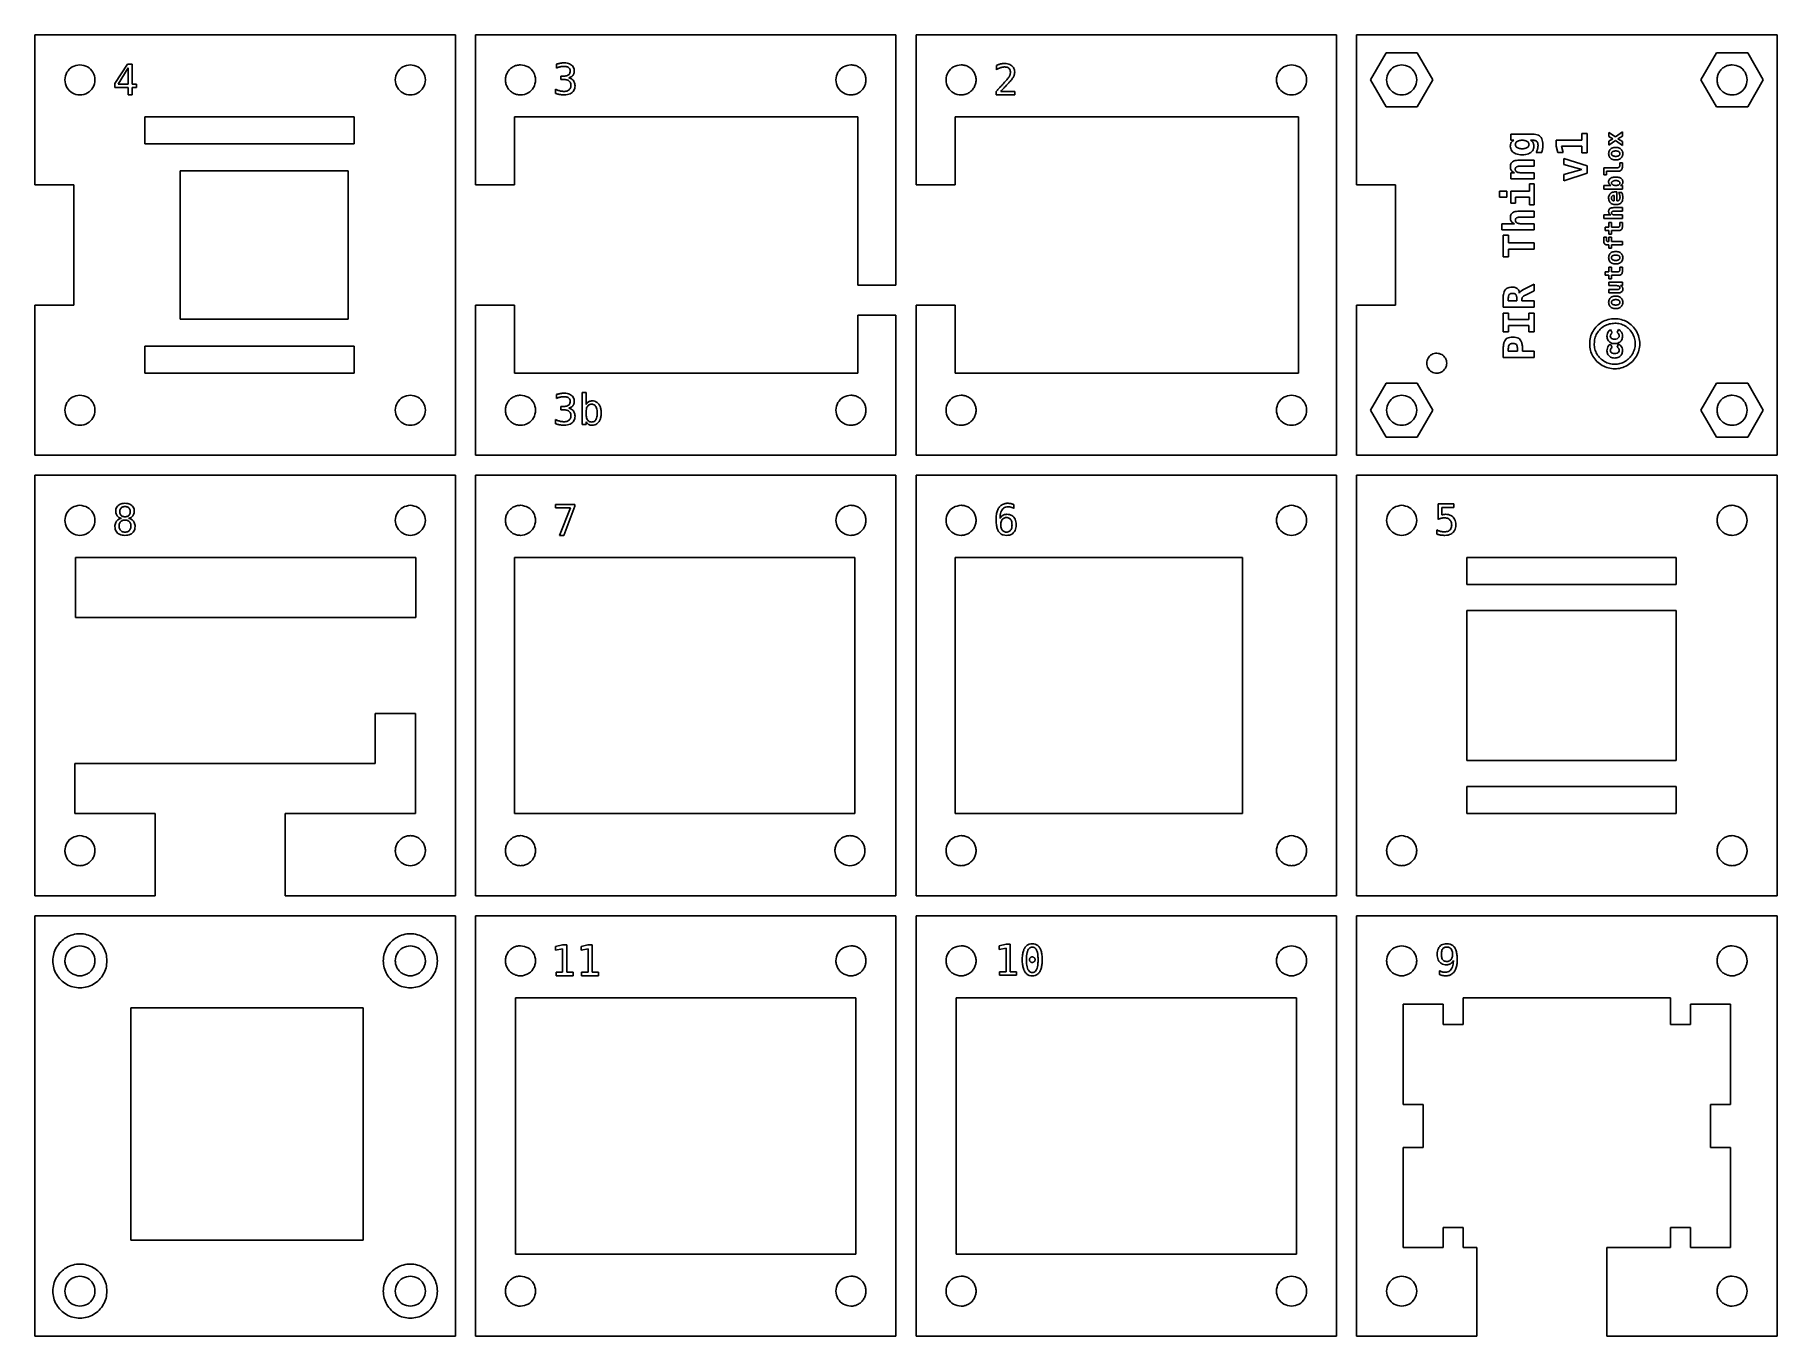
# Model space of a CAD drawing. Extents: x 2 to 176, y 2 to 132.
import ezdxf

# ---------------------------------------------------------------- set-up
doc = ezdxf.new("R2010")
doc.units = 0
for name, color, linetype in [('Material', 7, 'CONTINUOUS'), ('Screws', 7, 'CONTINUOUS'), ('Text', 7, 'CONTINUOUS')]:
    doc.layers.add(name, color=color, linetype=linetype)

msp = doc.modelspace()

# ---------------------------------------------------------------- linework, layer by layer
at = {"layer": 'Material', "color": 1}
for p, q in [((1.999809, 132.000241), (1.999809, 117.00002)), ((44.000208, 132.000241), (1.999809, 132.000241)), ((1.999809, 132.000241), (1.999809, 132.000241)), ((44.000208, 89.999842), (44.000208, 132.000241)), ((46.000018, 132.000241), (46.000018, 117.00002)), ((87.999866, 132.000241), (46.000018, 132.000241)), ((46.000018, 132.000241), (46.000018, 132.000241)), ((87.999866, 106.999872), (87.999866, 132.000241)), ((90.000226, 132.000241), (90.000226, 117.00002)), ((132.000075, 132.000241), (90.000226, 132.000241)), ((90.000226, 132.000241), (90.000226, 132.000241)), ((132.000075, 89.999842), (132.000075, 132.000241)), ((133.999882, 132.000241), (133.999882, 117.00002)), ((175.99973, 132.000241), (133.999882, 132.000241)), ((133.999882, 132.000241), (133.999882, 132.000241)), ((175.99973, 89.999842), (175.99973, 132.000241)), ((6.499931, 128.999976), (6.499931, 128.999976)), ((39.500088, 128.999976), (39.500088, 128.999976)), ((50.500139, 128.999976), (50.500139, 128.999976)), ((83.499743, 128.999976), (83.499743, 128.999976)), ((94.499797, 128.999976), (94.499797, 128.999976)), ((127.499951, 128.999976), (127.499951, 128.999976)), ((138.500005, 128.999976), (138.500005, 128.999976)), ((171.500159, 128.999976), (171.500159, 128.999976)), ((12.999861, 123.799811), (33.89974, 123.799811)), ((12.999861, 121.099959), (12.999861, 123.799811)), ((12.999861, 123.799811), (12.999861, 123.799811)), ((33.89974, 123.799811), (33.89974, 121.099959)), ((49.899866, 117.00002), (49.899866, 123.799811)), ((49.899866, 123.799811), (84.199786, 123.799811)), ((84.199786, 123.799811), (84.199786, 106.999872)), ((93.900075, 117.00002), (93.900075, 123.799811)), ((93.900075, 123.799811), (128.199995, 123.799811)), ((128.199995, 123.799811), (128.199995, 98.200271)), ((33.89974, 121.099959), (12.999861, 121.099959)), ((16.500078, 118.400106), (33.300018, 118.400106)), ((16.500078, 103.599975), (16.500078, 118.400106)), ((16.500078, 118.400106), (16.500078, 118.400106)), ((33.300018, 118.400106), (33.300018, 103.599975)), ((1.999809, 117.00002), (5.900208, 117.00002)), ((5.900208, 117.00002), (5.900208, 105.000063)), ((46.000018, 117.00002), (49.899866, 117.00002)), ((90.000226, 117.00002), (93.900075, 117.00002)), ((133.999882, 117.00002), (137.89973, 117.00002)), ((137.89973, 117.00002), (137.89973, 105.000063)), ((84.199786, 106.999872), (87.999866, 106.999872)), ((5.900208, 105.000063), (1.999809, 105.000063)), ((1.999809, 105.000063), (1.999809, 89.999842)), ((46.000018, 105.000063), (46.000018, 89.999842)), ((49.899866, 105.000063), (46.000018, 105.000063)), ((46.000018, 105.000063), (46.000018, 105.000063)), ((49.899866, 98.200271), (49.899866, 105.000063)), ((93.900075, 105.000063), (90.000226, 105.000063)), ((90.000226, 105.000063), (90.000226, 89.999842)), ((93.900075, 98.200271), (93.900075, 105.000063)), ((137.89973, 105.000063), (133.999882, 105.000063)), ((133.999882, 105.000063), (133.999882, 89.999842)), ((33.300018, 103.599975), (16.500078, 103.599975)), ((87.999866, 104.000158), (84.199786, 104.000158)), ((84.199786, 104.000158), (84.199786, 98.200271)), ((87.999866, 89.999842), (87.999866, 104.000158)), ((12.999861, 100.900125), (33.89974, 100.900125)), ((12.999861, 98.200271), (12.999861, 100.900125)), ((12.999861, 100.900125), (12.999861, 100.900125)), ((33.89974, 100.900125), (33.89974, 98.200271)), ((142.000221, 100.200081), (142.000221, 100.200081)), ((33.89974, 98.200271), (12.999861, 98.200271)), ((84.199786, 98.200271), (49.899866, 98.200271)), ((128.199995, 98.200271), (93.900075, 98.200271)), ((6.499931, 95.999821), (6.499931, 95.999821)), ((39.500088, 95.999821), (39.500088, 95.999821)), ((50.500139, 95.999821), (50.500139, 95.999821)), ((83.499743, 95.999821), (83.499743, 95.999821)), ((94.499797, 95.999821), (94.499797, 95.999821)), ((127.499951, 95.999821), (127.499951, 95.999821)), ((138.500005, 95.999821), (138.500005, 95.999821)), ((171.500159, 95.999821), (171.500159, 95.999821)), ((1.999809, 89.999842), (44.000208, 89.999842)), ((46.000018, 89.999842), (87.999866, 89.999842)), ((90.000226, 89.999842), (132.000075, 89.999842)), ((133.999882, 89.999842), (175.99973, 89.999842)), ((1.999809, 88.000032), (1.999809, 46.000184)), ((44.000208, 88.000032), (1.999809, 88.000032)), ((1.999809, 88.000032), (1.999809, 88.000032)), ((44.000208, 46.000184), (44.000208, 88.000032)), ((46.000018, 88.000032), (46.000018, 46.000184)), ((87.999866, 88.000032), (46.000018, 88.000032)), ((46.000018, 88.000032), (46.000018, 88.000032)), ((87.999866, 46.000184), (87.999866, 88.000032)), ((90.000226, 88.000032), (90.000226, 46.000184)), ((132.000075, 88.000032), (90.000226, 88.000032)), ((90.000226, 88.000032), (90.000226, 88.000032)), ((132.000075, 46.000184), (132.000075, 88.000032)), ((133.999882, 88.000032), (133.999882, 46.000184)), ((175.99973, 88.000032), (133.999882, 88.000032)), ((133.999882, 88.000032), (133.999882, 88.000032)), ((175.99973, 46.000184), (175.99973, 88.000032)), ((6.499931, 84.999767), (6.499931, 84.999767)), ((39.500088, 84.999767), (39.500088, 84.999767)), ((50.500139, 84.999767), (50.500139, 84.999767)), ((83.499743, 84.999767), (83.499743, 84.999767)), ((94.499797, 84.999767), (94.499797, 84.999767)), ((127.499951, 84.999767), (127.499951, 84.999767)), ((138.500005, 84.999767), (138.500005, 84.999767)), ((171.500159, 84.999767), (171.500159, 84.999767)), ((6.061163, 79.800153), (40.061224, 79.800153)), ((6.061163, 73.800176), (6.061163, 79.800153)), ((6.061163, 79.800153), (6.061163, 79.800153)), ((40.061224, 79.800153), (40.061224, 73.800176)), ((49.899866, 79.800153), (83.899925, 79.800153)), ((49.899866, 54.200063), (49.899866, 79.800153)), ((49.899866, 79.800153), (49.899866, 79.800153)), ((83.899925, 79.800153), (83.899925, 54.200063)), ((93.900075, 79.800153), (122.600201, 79.800153)), ((93.900075, 54.200063), (93.900075, 79.800153)), ((93.900075, 79.800153), (93.900075, 79.800153)), ((122.600201, 79.800153), (122.600201, 54.200063)), ((144.999936, 79.800153), (165.899812, 79.800153)), ((144.999936, 77.100302), (144.999936, 79.800153)), ((144.999936, 79.800153), (144.999936, 79.800153)), ((165.899812, 79.800153), (165.899812, 77.100302)), ((165.899812, 77.100302), (144.999936, 77.100302)), ((40.061224, 73.800176), (6.061163, 73.800176)), ((144.999936, 74.50022), (165.899812, 74.50022)), ((144.999936, 59.499999), (144.999936, 74.50022)), ((144.999936, 74.50022), (144.999936, 74.50022)), ((165.899812, 74.50022), (165.899812, 59.499999)), ((35.999869, 59.200138), (35.999869, 64.200209)), ((35.999869, 64.200209), (40.000039, 64.200209)), ((40.000039, 64.200209), (40.000039, 59.200138)), ((5.999978, 54.200063), (5.999978, 59.200138)), ((5.999978, 59.200138), (35.999869, 59.200138)), ((40.000039, 59.200138), (40.000039, 54.200063)), ((165.899812, 59.499999), (144.999936, 59.499999)), ((144.999936, 56.899916), (165.899812, 56.899916)), ((144.999936, 54.200063), (144.999936, 56.899916)), ((144.999936, 56.899916), (144.999936, 56.899916)), ((165.899812, 56.899916), (165.899812, 54.200063)), ((13.999766, 54.200063), (5.999978, 54.200063)), ((13.999766, 46.000184), (13.999766, 54.200063)), ((40.000039, 54.200063), (27.000178, 54.200063)), ((27.000178, 54.200063), (27.000178, 46.000184)), ((83.899925, 54.200063), (49.899866, 54.200063)), ((122.600201, 54.200063), (93.900075, 54.200063)), ((165.899812, 54.200063), (144.999936, 54.200063)), ((6.499931, 52.000163), (6.499931, 52.000163)), ((39.500088, 52.000163), (39.500088, 52.000163)), ((50.500139, 52.000163), (50.500139, 52.000163)), ((83.399974, 52.000163), (83.399974, 52.000163)), ((94.499797, 52.000163), (94.499797, 52.000163)), ((127.499951, 52.000163), (127.499951, 52.000163)), ((138.500005, 52.000163), (138.500005, 52.000163)), ((171.500159, 52.000163), (171.500159, 52.000163)), ((1.999809, 46.000184), (13.999766, 46.000184)), ((27.000178, 46.000184), (44.000208, 46.000184)), ((46.000018, 46.000184), (87.999866, 46.000184)), ((90.000226, 46.000184), (132.000075, 46.000184)), ((133.999882, 46.000184), (175.99973, 46.000184)), ((1.999809, 43.999824), (1.999809, 1.999975)), ((44.000208, 43.999824), (1.999809, 43.999824)), ((1.999809, 43.999824), (1.999809, 43.999824)), ((44.000208, 1.999975), (44.000208, 43.999824)), ((46.000018, 43.999824), (46.000018, 1.999975)), ((87.999866, 43.999824), (46.000018, 43.999824)), ((46.000018, 43.999824), (46.000018, 43.999824)), ((87.999866, 1.999975), (87.999866, 43.999824)), ((90.000226, 43.999824), (90.000226, 1.999975)), ((132.000075, 43.999824), (90.000226, 43.999824)), ((90.000226, 43.999824), (90.000226, 43.999824)), ((132.000075, 1.999975), (132.000075, 43.999824)), ((133.999882, 43.999824), (133.999882, 1.999975)), ((175.99973, 43.999824), (133.999882, 43.999824)), ((133.999882, 43.999824), (133.999882, 43.999824)), ((175.99973, 1.999975), (175.99973, 43.999824)), ((6.499931, 41.000112), (6.499931, 41.000112)), ((39.500088, 41.000112), (39.500088, 41.000112)), ((50.500139, 41.000112), (50.500139, 41.000112)), ((83.499743, 41.000112), (83.499743, 41.000112)), ((94.499797, 41.000112), (94.499797, 41.000112)), ((127.499951, 41.000112), (127.499951, 41.000112)), ((138.500005, 41.000112), (138.500005, 41.000112)), ((171.500159, 41.000112), (171.500159, 41.000112)), ((11.599774, 34.800042), (34.799874, 34.800042)), ((11.599774, 11.599942), (11.599774, 34.800042)), ((11.599774, 34.800042), (11.599774, 34.800042)), ((34.799874, 34.800042), (34.799874, 11.599942)), ((50.000188, 35.799947), (84.000247, 35.799947)), ((50.000188, 10.199855), (50.000188, 35.799947)), ((50.000188, 35.799947), (50.000188, 35.799947)), ((84.000247, 35.799947), (84.000247, 10.199855)), ((93.999843, 35.799947), (127.999905, 35.799947)), ((93.999843, 10.199855), (93.999843, 35.799947)), ((93.999843, 35.799947), (93.999843, 35.799947)), ((127.999905, 35.799947), (127.999905, 10.199855)), ((138.649936, 25.149916), (138.649936, 35.150063)), ((138.649936, 35.150063), (140.649743, 35.150063)), ((140.649743, 35.150063), (142.650103, 35.150063)), ((142.650103, 35.150063), (142.650103, 33.150253)), ((144.649912, 33.150253), (144.649912, 35.799947)), ((144.649912, 35.799947), (165.350252, 35.799947)), ((165.350252, 35.799947), (165.350252, 33.150253)), ((167.350062, 33.150253), (167.350062, 35.150063)), ((167.350062, 35.150063), (169.349869, 35.150063)), ((169.349869, 35.150063), (171.350229, 35.150063)), ((171.350229, 35.150063), (171.350229, 25.149916)), ((142.650103, 33.150253), (144.649912, 33.150253)), ((165.350252, 33.150253), (167.350062, 33.150253)), ((140.649743, 25.149916), (138.649936, 25.149916)), ((140.649743, 20.849885), (140.649743, 25.149916)), ((171.350229, 25.149916), (169.349869, 25.149916)), ((169.349869, 25.149916), (169.349869, 20.849885)), ((138.649936, 10.849736), (138.649936, 20.849885)), ((138.649936, 20.849885), (140.649743, 20.849885)), ((169.349869, 20.849885), (171.350229, 20.849885)), ((171.350229, 20.849885), (171.350229, 10.849736)), ((144.649912, 12.850099), (142.650103, 12.850099)), ((142.650103, 12.850099), (142.650103, 10.849736)), ((144.649912, 10.849736), (144.649912, 12.850099)), ((167.350062, 12.850099), (165.350252, 12.850099)), ((165.350252, 12.850099), (165.350252, 10.849736)), ((167.350062, 10.849736), (167.350062, 12.850099)), ((34.799874, 11.599942), (11.599774, 11.599942)), ((140.649743, 10.849736), (138.649936, 10.849736)), ((142.650103, 10.849736), (140.649743, 10.849736)), ((145.999841, 10.849736), (144.649912, 10.849736)), ((145.999841, 1.999975), (145.999841, 10.849736)), ((165.350252, 10.849736), (159.000252, 10.849736)), ((159.000252, 10.849736), (159.000252, 1.999975)), ((169.349869, 10.849736), (167.350062, 10.849736)), ((171.350229, 10.849736), (169.349869, 10.849736)), ((84.000247, 10.199855), (50.000188, 10.199855)), ((127.999905, 10.199855), (93.999843, 10.199855)), ((6.499931, 7.999955), (6.499931, 7.999955)), ((39.500088, 7.999955), (39.500088, 7.999955)), ((50.500139, 7.999955), (50.500139, 7.999955)), ((83.499743, 7.999955), (83.499743, 7.999955)), ((94.499797, 7.999955), (94.499797, 7.999955)), ((127.499951, 7.999955), (127.499951, 7.999955)), ((138.500005, 7.999955), (138.500005, 7.999955)), ((171.500159, 7.999955), (171.500159, 7.999955)), ((1.999809, 1.999975), (44.000208, 1.999975)), ((46.000018, 1.999975), (87.999866, 1.999975)), ((90.000226, 1.999975), (132.000075, 1.999975)), ((133.999882, 1.999975), (145.999841, 1.999975)), ((159.000252, 1.999975), (175.99973, 1.999975))]:
    msp.add_line(p, q, dxfattribs=at)
for points, knots in [([(6.499931, 128.999976), (6.76432, 128.958734), (7.285259, 128.877473), (7.858756, 128.280379), (8.071364, 127.501497), (7.858756, 126.714432), (7.285259, 126.141398), (6.499931, 125.928633), (5.714602, 126.141398), (5.141105, 126.714432), (4.928497, 127.501497), (5.141105, 128.280379), (5.714602, 128.877473), (6.235541, 128.958734), (6.499931, 128.999976)], [0, 0, 0, 0, 0.784194, 1.545134, 2.329328, 3.113522, 3.874462, 4.658656, 5.44285, 6.20379, 6.987984, 7.772178, 8.533118, 9.317312, 9.317312, 9.317312, 9.317312]), ([(39.500088, 128.999976), (39.764477, 128.958734), (40.285416, 128.877473), (40.858912, 128.280379), (41.07152, 127.501497), (40.858912, 126.714433), (40.285416, 126.141398), (39.500087, 125.928633), (38.714758, 126.141397), (38.14126, 126.714432), (37.928652, 127.501497), (38.14126, 128.28038), (38.714758, 128.877474), (39.235698, 128.958734), (39.500088, 128.999976)], [0, 0, 0, 0, 0.784194, 1.545133, 2.329327, 3.113521, 3.87446, 4.658654, 5.442849, 6.203789, 6.987984, 7.772179, 8.533119, 9.317314, 9.317314, 9.317314, 9.317314]), ([(50.500139, 128.999976), (50.76453, 128.958734), (51.285471, 128.877472), (51.858951, 128.280384), (52.071621, 127.501479), (51.858781, 126.714498), (51.286137, 126.14116), (50.630089, 125.965119), (50.107557, 126.034784), (49.741388, 126.186132), (49.427023, 126.427156), (49.185902, 126.741482), (49.034296, 127.107379), (48.982375, 127.500113), (49.034295, 127.892886), (49.185905, 128.258666), (49.427011, 128.573424), (49.741435, 128.812839), (50.107385, 128.970161), (50.368859, 128.99001), (50.500139, 128.999976)], [0, 0, 0, 0, 0.784194, 1.545133, 2.329327, 3.113521, 3.87446, 4.658654, 5.051361, 5.440817, 5.833524, 6.226231, 6.615687, 7.008393, 7.4011, 7.790556, 8.183263, 8.57597, 8.965426, 9.358133, 9.358133, 9.358133, 9.358133]), ([(83.499743, 128.999976), (83.631023, 128.99001), (83.892496, 128.970161), (84.258447, 128.812839), (84.572871, 128.573424), (84.813976, 128.258666), (84.965586, 127.892886), (85.017506, 127.500113), (84.965585, 127.107379), (84.813979, 126.741482), (84.572858, 126.427156), (84.258493, 126.186132), (83.892324, 126.034784), (83.369792, 125.965119), (82.713745, 126.14116), (82.141101, 126.714498), (81.92826, 127.501479), (82.140931, 128.280384), (82.714411, 128.877472), (83.235352, 128.958734), (83.499743, 128.999976)], [0, 0, 0, 0, 0.392707, 0.782163, 1.17487, 1.567576, 1.957033, 2.349739, 2.742446, 3.131902, 3.524609, 3.917316, 4.306772, 4.699478, 5.483672, 6.244612, 7.028806, 7.812999, 8.573939, 9.358133, 9.358133, 9.358133, 9.358133]), ([(94.499797, 128.999976), (94.631077, 128.99001), (94.89255, 128.970161), (95.2585, 128.812838), (95.572923, 128.573423), (95.814028, 128.258665), (95.965638, 127.892886), (96.017558, 127.500113), (95.965637, 127.107379), (95.814031, 126.741483), (95.57291, 126.427157), (95.258546, 126.186133), (94.892378, 126.034784), (94.369846, 125.965119), (93.713798, 126.141159), (93.141153, 126.714497), (92.928312, 127.501479), (93.140982, 128.280385), (93.714464, 128.877473), (94.235406, 128.958734), (94.499797, 128.999976)], [0, 0, 0, 0, 0.392706, 0.782162, 1.174868, 1.567574, 1.95703, 2.349736, 2.742443, 3.131898, 3.524605, 3.917311, 4.306767, 4.699473, 5.483668, 6.244608, 7.028803, 7.812997, 8.573938, 9.358133, 9.358133, 9.358133, 9.358133]), ([(127.499951, 128.999976), (127.764341, 128.958734), (128.285281, 128.877474), (128.858778, 128.28038), (129.071387, 127.501497), (128.858778, 126.714432), (128.285281, 126.141397), (127.499951, 125.928633), (126.714622, 126.141398), (126.141126, 126.714433), (125.928518, 127.501497), (126.141126, 128.280379), (126.714622, 128.877473), (127.235561, 128.958734), (127.499951, 128.999976)], [0, 0, 0, 0, 0.784195, 1.545135, 2.32933, 3.113525, 3.874465, 4.65866, 5.442853, 6.203793, 6.987987, 7.77218, 8.53312, 9.317314, 9.317314, 9.317314, 9.317314]), ([(138.500005, 128.999976), (138.764395, 128.958734), (139.285334, 128.877473), (139.85883, 128.280379), (140.071438, 127.501497), (139.85883, 126.714433), (139.285334, 126.141398), (138.500005, 125.928633), (137.714675, 126.141397), (137.141178, 126.714432), (136.92857, 127.501497), (137.141178, 128.28038), (137.714675, 128.877474), (138.235615, 128.958734), (138.500005, 128.999976)], [0, 0, 0, 0, 0.784194, 1.545133, 2.329327, 3.113521, 3.87446, 4.658654, 5.442849, 6.203789, 6.987984, 7.772179, 8.533119, 9.317314, 9.317314, 9.317314, 9.317314]), ([(171.500159, 128.999976), (171.76455, 128.958734), (172.285492, 128.877473), (172.858974, 128.280385), (173.071645, 127.501479), (172.858804, 126.714497), (172.286158, 126.141159), (171.63011, 125.965119), (171.107578, 126.034784), (170.74141, 126.186133), (170.427046, 126.427157), (170.185925, 126.741483), (170.034319, 127.107379), (169.982398, 127.500113), (170.034318, 127.892886), (170.185928, 128.258665), (170.427033, 128.573423), (170.741456, 128.812838), (171.107406, 128.970161), (171.368879, 128.99001), (171.500159, 128.999976)], [0, 0, 0, 0, 0.784195, 1.545135, 2.32933, 3.113525, 3.874465, 4.65866, 5.051366, 5.440822, 5.833528, 6.226234, 6.61569, 7.008396, 7.401102, 7.790558, 8.183264, 8.575971, 8.965426, 9.358133, 9.358133, 9.358133, 9.358133]), ([(142.000221, 100.200081), (142.176482, 100.172586), (142.523776, 100.118411), (142.906097, 99.720353), (143.047877, 99.201082), (142.905983, 98.676431), (142.524219, 98.294193), (142.086847, 98.176868), (141.738466, 98.223241), (141.49431, 98.324121), (141.284692, 98.4848), (141.123909, 98.694363), (141.022816, 98.938319), (140.988193, 99.200172), (141.022815, 99.462051), (141.123912, 99.705928), (141.284684, 99.91578), (141.494341, 100.075386), (141.738351, 100.180247), (141.91269, 100.193451), (142.000221, 100.200081)], [0, 0, 0, 0, 0.522796, 1.030089, 1.552886, 2.075682, 2.582975, 3.105771, 3.367606, 3.627273, 3.889108, 4.150943, 4.41061, 4.672445, 4.93428, 5.193947, 5.455782, 5.717617, 5.977284, 6.239119, 6.239119, 6.239119, 6.239119]), ([(6.499931, 95.999821), (6.76432, 95.958579), (7.28526, 95.877318), (7.858757, 95.280223), (8.071364, 94.50134), (7.858756, 93.714276), (7.285259, 93.141242), (6.499931, 92.928477), (5.714602, 93.141242), (5.141105, 93.714276), (4.928497, 94.50134), (5.141104, 95.280223), (5.714601, 95.877318), (6.235541, 95.958579), (6.499931, 95.999821)], [0, 0, 0, 0, 0.784195, 1.545135, 2.32933, 3.113524, 3.874463, 4.658657, 5.442851, 6.20379, 6.987984, 7.772179, 8.533119, 9.317314, 9.317314, 9.317314, 9.317314]), ([(39.500088, 95.999821), (39.764477, 95.958579), (40.285417, 95.877318), (40.858913, 95.280223), (41.07152, 94.50134), (40.858912, 93.714276), (40.285416, 93.141242), (39.500087, 92.928477), (38.714758, 93.141241), (38.14126, 93.714275), (37.928652, 94.50134), (38.141259, 95.280224), (38.714757, 95.877319), (39.235697, 95.958579), (39.500088, 95.999821)], [0, 0, 0, 0, 0.784194, 1.545135, 2.329329, 3.113522, 3.874462, 4.658655, 5.44285, 6.20379, 6.987984, 7.77218, 8.533121, 9.317316, 9.317316, 9.317316, 9.317316]), ([(50.500139, 95.999821), (50.76453, 95.958579), (51.285471, 95.877316), (51.858952, 95.280228), (52.071621, 94.501322), (51.85878, 93.714341), (51.286137, 93.141004), (50.630089, 92.964963), (50.107557, 93.034627), (49.741389, 93.185976), (49.427024, 93.427), (49.185902, 93.741325), (49.034296, 94.107222), (48.982375, 94.499956), (49.034295, 94.892729), (49.185905, 95.25851), (49.42701, 95.573268), (49.741434, 95.812683), (50.107385, 95.970006), (50.368859, 95.989855), (50.500139, 95.999821)], [0, 0, 0, 0, 0.784194, 1.545135, 2.329329, 3.113522, 3.874462, 4.658655, 5.051362, 5.440818, 5.833524, 6.226231, 6.615687, 7.008394, 7.401101, 7.790557, 8.183264, 8.575971, 8.965428, 9.358135, 9.358135, 9.358135, 9.358135]), ([(83.499743, 95.999821), (83.631023, 95.989855), (83.892497, 95.970006), (84.258447, 95.812683), (84.572871, 95.573268), (84.813977, 95.25851), (84.965587, 94.892729), (85.017506, 94.499956), (84.965585, 94.107222), (84.813979, 93.741325), (84.572858, 93.427), (84.258493, 93.185976), (83.892324, 93.034627), (83.369792, 92.964963), (82.713745, 93.141004), (82.141101, 93.714341), (81.928261, 94.501322), (82.14093, 95.280228), (82.71441, 95.877316), (83.235352, 95.958579), (83.499743, 95.999821)], [0, 0, 0, 0, 0.392707, 0.782164, 1.174871, 1.567578, 1.957034, 2.349741, 2.742448, 3.131904, 3.52461, 3.917317, 4.306773, 4.69948, 5.483673, 6.244612, 7.028806, 7.813, 8.57394, 9.358135, 9.358135, 9.358135, 9.358135]), ([(94.499797, 95.999821), (94.631077, 95.989855), (94.89255, 95.970006), (95.2585, 95.812682), (95.572924, 95.573267), (95.814029, 95.258509), (95.965638, 94.892729), (96.017558, 94.499956), (95.965637, 94.107223), (95.814031, 93.741326), (95.57291, 93.427001), (95.258546, 93.185977), (94.892378, 93.034628), (94.369846, 92.964963), (93.713798, 93.141002), (93.141153, 93.71434), (92.928312, 94.501322), (93.140981, 95.280229), (93.714463, 95.877318), (94.235406, 95.958579), (94.499797, 95.999821)], [0, 0, 0, 0, 0.392707, 0.782163, 1.174869, 1.567576, 1.957032, 2.349738, 2.742444, 3.1319, 3.524606, 3.917312, 4.306768, 4.699474, 5.483668, 6.244609, 7.028803, 7.812998, 8.573939, 9.358135, 9.358135, 9.358135, 9.358135]), ([(127.499951, 95.999821), (127.764341, 95.958579), (128.285281, 95.877319), (128.858779, 95.280224), (129.071386, 94.50134), (128.858778, 93.714275), (128.285281, 93.141241), (127.499951, 92.928477), (126.714623, 93.141242), (126.141126, 93.714276), (125.928519, 94.50134), (126.141125, 95.280223), (126.714622, 95.877318), (127.235561, 95.958579), (127.499951, 95.999821)], [0, 0, 0, 0, 0.784195, 1.545136, 2.329332, 3.113526, 3.874466, 4.658661, 5.442854, 6.203794, 6.987987, 7.772181, 8.533122, 9.317316, 9.317316, 9.317316, 9.317316]), ([(138.500005, 95.999821), (138.764395, 95.958579), (139.285334, 95.877318), (139.858831, 95.280223), (140.071438, 94.50134), (139.85883, 93.714276), (139.285333, 93.141242), (138.500005, 92.928477), (137.714676, 93.141241), (137.141178, 93.714275), (136.92857, 94.50134), (137.141177, 95.280224), (137.714675, 95.877319), (138.235615, 95.958579), (138.500005, 95.999821)], [0, 0, 0, 0, 0.784194, 1.545135, 2.329329, 3.113522, 3.874462, 4.658655, 5.44285, 6.20379, 6.987984, 7.77218, 8.533121, 9.317316, 9.317316, 9.317316, 9.317316]), ([(171.500159, 95.999821), (171.764551, 95.958579), (172.285493, 95.877318), (172.858975, 95.280229), (173.071645, 94.501322), (172.858803, 93.71434), (172.286158, 93.141002), (171.63011, 92.964963), (171.107578, 93.034628), (170.74141, 93.185977), (170.427046, 93.427001), (170.185925, 93.741326), (170.034319, 94.107223), (169.982399, 94.499956), (170.034318, 94.892729), (170.185928, 95.258509), (170.427033, 95.573267), (170.741456, 95.812682), (171.107406, 95.970006), (171.368879, 95.989855), (171.500159, 95.999821)], [0, 0, 0, 0, 0.784195, 1.545136, 2.329332, 3.113526, 3.874466, 4.658661, 5.051367, 5.440822, 5.833529, 6.226235, 6.61569, 7.008396, 7.401103, 7.790559, 8.183266, 8.575972, 8.965428, 9.358135, 9.358135, 9.358135, 9.358135]), ([(6.499931, 84.999767), (6.76432, 84.958525), (7.285259, 84.877264), (7.858756, 84.280171), (8.071364, 83.501288), (7.858756, 82.714224), (7.285259, 82.14119), (6.499931, 81.928426), (5.714602, 82.14119), (5.141105, 82.714224), (4.928497, 83.501288), (5.141105, 84.280171), (5.714602, 84.877264), (6.235541, 84.958525), (6.499931, 84.999767)], [0, 0, 0, 0, 0.784194, 1.545133, 2.329327, 3.113521, 3.87446, 4.658654, 5.442848, 6.203788, 6.987981, 7.772175, 8.533115, 9.317308, 9.317308, 9.317308, 9.317308]), ([(39.500088, 84.999767), (39.764477, 84.958525), (40.285416, 84.877264), (40.858912, 84.280171), (41.07152, 83.501288), (40.858912, 82.714225), (40.285416, 82.141191), (39.500087, 81.928426), (38.714758, 82.14119), (38.14126, 82.714224), (37.928652, 83.501288), (38.14126, 84.280171), (38.714758, 84.877265), (39.235698, 84.958525), (39.500088, 84.999767)], [0, 0, 0, 0, 0.784193, 1.545133, 2.329326, 3.11352, 3.874459, 4.658653, 5.442847, 6.203787, 6.987982, 7.772176, 8.533116, 9.317311, 9.317311, 9.317311, 9.317311]), ([(50.500139, 84.999767), (50.764529, 84.958525), (51.28547, 84.877263), (51.858951, 84.280175), (52.071621, 83.501271), (51.85878, 82.71429), (51.286137, 82.140952), (50.630089, 81.964912), (50.107557, 82.034576), (49.741389, 82.185924), (49.427024, 82.426948), (49.185902, 82.741274), (49.034296, 83.107171), (48.982375, 83.499905), (49.034295, 83.892678), (49.185906, 84.258457), (49.427011, 84.573215), (49.741435, 84.81263), (50.107385, 84.969952), (50.368859, 84.989801), (50.500139, 84.999767)], [0, 0, 0, 0, 0.784193, 1.545133, 2.329326, 3.11352, 3.874459, 4.658653, 5.051359, 5.440815, 5.833522, 6.226228, 6.615684, 7.008391, 7.401098, 7.790554, 8.18326, 8.575967, 8.965423, 9.358129, 9.358129, 9.358129, 9.358129]), ([(83.499743, 84.999767), (83.631023, 84.989801), (83.892496, 84.969952), (84.258446, 84.81263), (84.57287, 84.573215), (84.813976, 84.258457), (84.965586, 83.892678), (85.017507, 83.499905), (84.965585, 83.107171), (84.813979, 82.741274), (84.572858, 82.426948), (84.258493, 82.185924), (83.892324, 82.034576), (83.369792, 81.964912), (82.713745, 82.140952), (82.141101, 82.71429), (81.92826, 83.501271), (82.140931, 84.280175), (82.714411, 84.877263), (83.235352, 84.958525), (83.499743, 84.999767)], [0, 0, 0, 0, 0.392707, 0.782163, 1.174869, 1.567576, 1.957032, 2.349738, 2.742445, 3.131901, 3.524608, 3.917314, 4.30677, 4.699477, 5.48367, 6.24461, 7.028803, 7.812997, 8.573936, 9.358129, 9.358129, 9.358129, 9.358129]), ([(94.499797, 84.999767), (94.631077, 84.989801), (94.89255, 84.969952), (95.258499, 84.812629), (95.572923, 84.573214), (95.814028, 84.258456), (95.965638, 83.892677), (96.017558, 83.499905), (95.965637, 83.107171), (95.814031, 82.741275), (95.57291, 82.426949), (95.258546, 82.185925), (94.892378, 82.034577), (94.369846, 81.964912), (93.713798, 82.140951), (93.141153, 82.714289), (92.928311, 83.501271), (93.140983, 84.280176), (93.714464, 84.877264), (94.235406, 84.958525), (94.499797, 84.999767)], [0, 0, 0, 0, 0.392706, 0.782162, 1.174868, 1.567574, 1.95703, 2.349736, 2.742442, 3.131897, 3.524603, 3.917309, 4.306765, 4.699471, 5.483666, 6.244606, 7.0288, 7.812995, 8.573935, 9.358129, 9.358129, 9.358129, 9.358129]), ([(127.499951, 84.999767), (127.764341, 84.958525), (128.285281, 84.877265), (128.858778, 84.280171), (129.071387, 83.501288), (128.858778, 82.714224), (128.285281, 82.14119), (127.499951, 81.928426), (126.714623, 82.141191), (126.141126, 82.714225), (125.928518, 83.501288), (126.141126, 84.280171), (126.714623, 84.877264), (127.235562, 84.958525), (127.499951, 84.999767)], [0, 0, 0, 0, 0.784194, 1.545135, 2.329329, 3.113523, 3.874464, 4.658658, 5.442851, 6.203791, 6.987984, 7.772178, 8.533117, 9.317311, 9.317311, 9.317311, 9.317311]), ([(138.500005, 84.999767), (138.764395, 84.958525), (139.285334, 84.877264), (139.85883, 84.280171), (140.071438, 83.501288), (139.85883, 82.714225), (139.285334, 82.141191), (138.500005, 81.928426), (137.714676, 82.14119), (137.141178, 82.714224), (136.928569, 83.501288), (137.141178, 84.280171), (137.714676, 84.877265), (138.235615, 84.958525), (138.500005, 84.999767)], [0, 0, 0, 0, 0.784193, 1.545133, 2.329326, 3.11352, 3.874459, 4.658653, 5.442847, 6.203787, 6.987982, 7.772176, 8.533116, 9.317311, 9.317311, 9.317311, 9.317311]), ([(171.500159, 84.999767), (171.76455, 84.958525), (172.285492, 84.877264), (172.858974, 84.280176), (173.071645, 83.501271), (172.858803, 82.714289), (172.286158, 82.140951), (171.63011, 81.964912), (171.107578, 82.034577), (170.74141, 82.185925), (170.427046, 82.426949), (170.185925, 82.741275), (170.03432, 83.107171), (169.982398, 83.499905), (170.034319, 83.892677), (170.185929, 84.258456), (170.427034, 84.573214), (170.741457, 84.812629), (171.107406, 84.969952), (171.368879, 84.989801), (171.500159, 84.999767)], [0, 0, 0, 0, 0.784194, 1.545135, 2.329329, 3.113523, 3.874464, 4.658658, 5.051364, 5.44082, 5.833526, 6.226232, 6.615687, 7.008394, 7.4011, 7.790555, 8.183261, 8.575967, 8.965423, 9.358129, 9.358129, 9.358129, 9.358129]), ([(6.499931, 52.000163), (6.7643, 51.958874), (7.2852, 51.87752), (7.858989, 51.281115), (8.034918, 50.630912), (7.965269, 50.107604), (7.813917, 49.74159), (7.572894, 49.427183), (7.258568, 49.186073), (6.892673, 49.034464), (6.499931, 48.982544), (6.107188, 49.034464), (5.741294, 49.186073), (5.426967, 49.427183), (5.185944, 49.74159), (5.034592, 50.107604), (4.964943, 50.630912), (5.140872, 51.281115), (5.714661, 51.87752), (6.235561, 51.958874), (6.499931, 52.000163)], [0, 0, 0, 0, 0.784194, 1.545133, 2.329327, 2.722034, 3.11149, 3.504197, 3.896903, 4.28636, 4.679066, 5.071773, 5.461229, 5.853936, 6.246643, 6.636099, 7.028806, 7.812999, 8.573939, 9.358133, 9.358133, 9.358133, 9.358133]), ([(39.500088, 52.000163), (39.631364, 51.990149), (39.89283, 51.970203), (40.258724, 51.812749), (40.573051, 51.573203), (40.814074, 51.258416), (40.965425, 50.892359), (41.035074, 50.369791), (40.859145, 49.713757), (40.285356, 49.141124), (39.500087, 48.928223), (38.714818, 49.141123), (38.141028, 49.713756), (37.965098, 50.369791), (38.034747, 50.892359), (38.186099, 51.258417), (38.427123, 51.573204), (38.74145, 51.81275), (39.107345, 51.970204), (39.368811, 51.990149), (39.500088, 52.000163)], [0, 0, 0, 0, 0.392707, 0.782163, 1.174869, 1.567576, 1.957032, 2.349738, 3.133932, 3.894871, 4.679065, 5.463259, 6.224199, 7.008394, 7.401101, 7.790557, 8.183264, 8.575971, 8.965428, 9.358135, 9.358135, 9.358135, 9.358135]), ([(50.500139, 52.000163), (50.764508, 51.958874), (51.285408, 51.87752), (51.859196, 51.281115), (52.035126, 50.630912), (51.965476, 50.107604), (51.814125, 49.74159), (51.573102, 49.427183), (51.258776, 49.186076), (50.89288, 49.034453), (50.500112, 48.982581), (50.107292, 49.034324), (49.74127, 49.185884), (49.426807, 49.426975), (49.185715, 49.741438), (49.034156, 50.107462), (48.982413, 50.500273), (49.034284, 50.893073), (49.185909, 51.258854), (49.427011, 51.573611), (49.741435, 51.813026), (50.107385, 51.970348), (50.368859, 51.990197), (50.500139, 52.000163)], [0, 0, 0, 0, 0.784193, 1.545133, 2.329326, 2.722033, 3.111489, 3.504195, 3.896902, 4.286358, 4.679065, 5.071863, 5.461409, 5.854208, 6.247007, 6.636553, 7.029352, 7.422058, 7.811514, 8.204221, 8.596927, 8.986383, 9.37909, 9.37909, 9.37909, 9.37909]), ([(83.399974, 52.000163), (83.531251, 51.990149), (83.792716, 51.970203), (84.158611, 51.812749), (84.472937, 51.573203), (84.71396, 51.258416), (84.865312, 50.892359), (84.934961, 50.369791), (84.759032, 49.713757), (84.185243, 49.141124), (83.399974, 48.928223), (82.614706, 49.141124), (82.040917, 49.713757), (81.864987, 50.369791), (81.934637, 50.892359), (82.085988, 51.258416), (82.327011, 51.573203), (82.641338, 51.812749), (83.007232, 51.970203), (83.268698, 51.990149), (83.399974, 52.000163)], [0, 0, 0, 0, 0.392707, 0.782163, 1.174869, 1.567576, 1.957032, 2.349738, 3.133932, 3.894871, 4.679065, 5.463258, 6.224197, 7.008391, 7.401098, 7.790554, 8.18326, 8.575967, 8.965423, 9.358129, 9.358129, 9.358129, 9.358129]), ([(94.499797, 52.000163), (94.631077, 51.990197), (94.89255, 51.970348), (95.258499, 51.813025), (95.572923, 51.57361), (95.814025, 51.258853), (95.965649, 50.893072), (96.01752, 50.500273), (95.965777, 50.107463), (95.814218, 49.741439), (95.573127, 49.426976), (95.258665, 49.185885), (94.892643, 49.034325), (94.499824, 48.982581), (94.107055, 49.034452), (93.741159, 49.186075), (93.426832, 49.427182), (93.185808, 49.741589), (93.034457, 50.107603), (92.964807, 50.630912), (93.140737, 51.281116), (93.714527, 51.877521), (94.235427, 51.958874), (94.499797, 52.000163)], [0, 0, 0, 0, 0.392706, 0.782162, 1.174868, 1.567574, 1.95703, 2.349736, 2.742534, 3.132079, 3.524878, 3.917676, 4.307221, 4.70002, 5.092727, 5.482183, 5.87489, 6.267597, 6.657054, 7.049761, 7.833955, 8.594895, 9.37909, 9.37909, 9.37909, 9.37909]), ([(127.499951, 52.000163), (127.764321, 51.958874), (128.285221, 51.877521), (128.859011, 51.281116), (129.034941, 50.630912), (128.965291, 50.107603), (128.81394, 49.741589), (128.572916, 49.427182), (128.258589, 49.186072), (127.892694, 49.034463), (127.499951, 48.982544), (127.107209, 49.034464), (126.741314, 49.186073), (126.426988, 49.427183), (126.185965, 49.74159), (126.034614, 50.107604), (125.964964, 50.630912), (126.140894, 51.281115), (126.714682, 51.87752), (127.235582, 51.958874), (127.499951, 52.000163)], [0, 0, 0, 0, 0.784194, 1.545135, 2.329329, 2.722036, 3.111493, 3.5042, 3.896907, 4.286363, 4.67907, 5.071777, 5.461233, 5.853939, 6.246646, 6.636102, 7.028809, 7.813002, 8.573941, 9.358135, 9.358135, 9.358135, 9.358135]), ([(138.500005, 52.000163), (138.764375, 51.958874), (139.285274, 51.87752), (139.859063, 51.281115), (140.034992, 50.630912), (139.965343, 50.107604), (139.813991, 49.74159), (139.572968, 49.427183), (139.258642, 49.186073), (138.892747, 49.034464), (138.500005, 48.982544), (138.107263, 49.034463), (137.741367, 49.186072), (137.42704, 49.427182), (137.186017, 49.741589), (137.034665, 50.107603), (136.965015, 50.630912), (137.140945, 51.281116), (137.714735, 51.877521), (138.235635, 51.958874), (138.500005, 52.000163)], [0, 0, 0, 0, 0.784193, 1.545133, 2.329326, 2.722033, 3.111489, 3.504195, 3.896902, 4.286358, 4.679065, 5.071772, 5.461228, 5.853935, 6.246642, 6.636099, 7.028806, 7.813, 8.57394, 9.358135, 9.358135, 9.358135, 9.358135]), ([(171.500159, 52.000163), (171.764529, 51.958874), (172.285429, 51.877521), (172.859219, 51.281116), (173.035149, 50.630912), (172.965499, 50.107603), (172.814148, 49.741589), (172.573124, 49.427182), (172.258797, 49.186075), (171.892901, 49.034452), (171.500132, 48.982581), (171.107313, 49.034325), (170.741292, 49.185885), (170.426829, 49.426976), (170.185738, 49.741439), (170.034179, 50.107463), (169.982436, 50.500273), (170.034308, 50.893072), (170.185932, 51.258853), (170.427033, 51.57361), (170.741457, 51.813025), (171.107406, 51.970348), (171.368879, 51.990197), (171.500159, 52.000163)], [0, 0, 0, 0, 0.784194, 1.545135, 2.329329, 2.722036, 3.111493, 3.5042, 3.896907, 4.286363, 4.67907, 5.071868, 5.461414, 5.854212, 6.24701, 6.636556, 7.029354, 7.42206, 7.811516, 8.204222, 8.596928, 8.986384, 9.37909, 9.37909, 9.37909, 9.37909]), ([(6.499931, 41.000112), (6.7643, 40.958823), (7.285201, 40.877468), (7.85899, 40.281062), (8.034919, 39.630858), (7.965268, 39.10755), (7.813916, 38.741537), (7.572893, 38.427131), (7.258567, 38.186021), (6.892672, 38.034412), (6.499931, 37.982492), (6.107189, 38.034412), (5.741294, 38.186021), (5.426968, 38.427131), (5.185945, 38.741537), (5.034593, 39.10755), (4.964942, 39.630858), (5.140871, 40.281062), (5.71466, 40.877468), (6.235561, 40.958823), (6.499931, 41.000112)], [0, 0, 0, 0, 0.784195, 1.545135, 2.32933, 2.722036, 3.111492, 3.504198, 3.896904, 4.28636, 4.679066, 5.071772, 5.461228, 5.853934, 6.246641, 6.636096, 7.028803, 7.812997, 8.573938, 9.358133, 9.358133, 9.358133, 9.358133]), ([(39.500088, 41.000112), (39.764457, 40.958822), (40.285357, 40.877468), (40.859146, 40.281062), (41.035075, 39.630858), (40.965424, 39.10755), (40.814073, 38.741537), (40.57305, 38.427131), (40.258723, 38.186021), (39.892829, 38.034413), (39.500087, 37.982492), (39.107345, 38.034412), (38.741451, 38.18602), (38.427124, 38.42713), (38.1861, 38.741536), (38.034748, 39.10755), (37.965097, 39.630858), (38.141026, 40.281063), (38.714817, 40.877469), (39.235717, 40.958823), (39.500088, 41.000112)], [0, 0, 0, 0, 0.784194, 1.545135, 2.329329, 2.722035, 3.111491, 3.504197, 3.896903, 4.286358, 4.679065, 5.071771, 5.461227, 5.853934, 6.24664, 6.636096, 7.028803, 7.812998, 8.573939, 9.358135, 9.358135, 9.358135, 9.358135]), ([(50.500139, 41.000112), (50.764509, 40.958822), (51.285409, 40.877468), (51.859197, 40.281062), (52.035126, 39.630858), (51.965476, 39.10755), (51.814124, 38.741537), (51.573101, 38.42713), (51.258775, 38.186024), (50.89288, 38.034402), (50.500112, 37.98253), (50.107293, 38.034273), (49.741271, 38.185832), (49.426808, 38.426923), (49.185716, 38.741385), (49.034156, 39.107409), (48.982413, 39.50022), (49.034284, 39.893019), (49.185908, 40.258801), (49.427009, 40.573559), (49.741434, 40.812974), (50.107385, 40.970297), (50.368859, 40.990146), (50.500139, 41.000112)], [0, 0, 0, 0, 0.784194, 1.545135, 2.329329, 2.722035, 3.111491, 3.504197, 3.896903, 4.286358, 4.679065, 5.071863, 5.461408, 5.854207, 6.247005, 6.63655, 7.029349, 7.422056, 7.811512, 8.204219, 8.596926, 8.986383, 9.37909, 9.37909, 9.37909, 9.37909]), ([(83.499743, 41.000112), (83.631023, 40.990146), (83.892497, 40.970297), (84.258447, 40.812974), (84.572872, 40.573559), (84.813974, 40.258801), (84.965598, 39.893019), (85.017469, 39.50022), (84.965725, 39.107409), (84.814165, 38.741385), (84.573074, 38.426923), (84.258611, 38.185832), (83.892589, 38.034273), (83.49977, 37.98253), (83.107002, 38.034402), (82.741107, 38.186024), (82.426781, 38.42713), (82.185758, 38.741537), (82.034406, 39.10755), (81.964755, 39.630858), (82.140684, 40.281062), (82.714473, 40.877468), (83.235373, 40.958822), (83.499743, 41.000112)], [0, 0, 0, 0, 0.392707, 0.782164, 1.174871, 1.567578, 1.957034, 2.349741, 2.742539, 3.132085, 3.524883, 3.917681, 4.307227, 4.700025, 5.092731, 5.482187, 5.874893, 6.267599, 6.657055, 7.049761, 7.833955, 8.594895, 9.37909, 9.37909, 9.37909, 9.37909]), ([(94.499797, 41.000112), (94.631077, 40.990146), (94.89255, 40.970296), (95.2585, 40.812973), (95.572924, 40.573558), (95.814026, 40.2588), (95.965649, 39.893019), (96.01752, 39.50022), (95.965777, 39.107409), (95.814217, 38.741386), (95.573126, 38.426924), (95.258664, 38.185833), (94.892643, 38.034273), (94.499824, 37.98253), (94.107056, 38.034401), (93.74116, 38.186023), (93.426833, 38.427129), (93.185809, 38.741536), (93.034457, 39.10755), (92.964807, 39.630858), (93.140736, 40.281063), (93.714526, 40.877469), (94.235427, 40.958823), (94.499797, 41.000112)], [0, 0, 0, 0, 0.392707, 0.782163, 1.174869, 1.567576, 1.957032, 2.349738, 2.742536, 3.132081, 3.524879, 3.917677, 4.307222, 4.70002, 5.092726, 5.482182, 5.874889, 6.267595, 6.657051, 7.049758, 7.833953, 8.594894, 9.37909, 9.37909, 9.37909, 9.37909]), ([(127.499951, 41.000112), (127.764321, 40.958823), (128.285222, 40.877469), (128.859012, 40.281063), (129.034941, 39.630858), (128.96529, 39.10755), (128.813939, 38.741536), (128.572915, 38.42713), (128.258588, 38.18602), (127.892693, 38.034412), (127.499951, 37.982492), (127.107209, 38.034413), (126.741315, 38.186021), (126.426989, 38.427131), (126.185966, 38.741537), (126.034614, 39.10755), (125.964964, 39.630858), (126.140892, 40.281062), (126.714681, 40.877468), (127.235581, 40.958822), (127.499951, 41.000112)], [0, 0, 0, 0, 0.784195, 1.545136, 2.329332, 2.722038, 3.111494, 3.504201, 3.896907, 4.286364, 4.67907, 5.071776, 5.461232, 5.853938, 6.246644, 6.6361, 7.028806, 7.813, 8.57394, 9.358135, 9.358135, 9.358135, 9.358135]), ([(138.500005, 41.000112), (138.764375, 40.958822), (139.285275, 40.877468), (139.859064, 40.281062), (140.034992, 39.630858), (139.965342, 39.10755), (139.81399, 38.741537), (139.572967, 38.427131), (139.258641, 38.186021), (138.892747, 38.034413), (138.500005, 37.982492), (138.107263, 38.034412), (137.741368, 38.18602), (137.427041, 38.42713), (137.186018, 38.741536), (137.034666, 39.10755), (136.965015, 39.630858), (137.140944, 40.281063), (137.714734, 40.877469), (138.235635, 40.958823), (138.500005, 41.000112)], [0, 0, 0, 0, 0.784194, 1.545135, 2.329329, 2.722035, 3.111491, 3.504197, 3.896903, 4.286358, 4.679065, 5.071771, 5.461227, 5.853934, 6.24664, 6.636096, 7.028803, 7.812998, 8.573939, 9.358135, 9.358135, 9.358135, 9.358135]), ([(171.500159, 41.000112), (171.76453, 40.958823), (172.28543, 40.877469), (172.85922, 40.281063), (173.035149, 39.630858), (172.965499, 39.10755), (172.814147, 38.741536), (172.573123, 38.427129), (172.258797, 38.186023), (171.892901, 38.034401), (171.500132, 37.98253), (171.107314, 38.034273), (170.741292, 38.185833), (170.42683, 38.426924), (170.185739, 38.741386), (170.03418, 39.107409), (169.982436, 39.50022), (170.034307, 39.893019), (170.185931, 40.2588), (170.427032, 40.573558), (170.741456, 40.812973), (171.107406, 40.970296), (171.368879, 40.990146), (171.500159, 41.000112)], [0, 0, 0, 0, 0.784195, 1.545136, 2.329332, 2.722038, 3.111494, 3.504201, 3.896907, 4.286364, 4.67907, 5.071868, 5.461413, 5.854211, 6.247009, 6.636554, 7.029351, 7.422058, 7.811514, 8.204221, 8.596927, 8.986383, 9.37909, 9.37909, 9.37909, 9.37909]), ([(6.499931, 7.999955), (6.76432, 7.958713), (7.285259, 7.877452), (7.858756, 7.280359), (8.071364, 6.501476), (7.858757, 5.714411), (7.28526, 5.141376), (6.499931, 4.92861), (5.714601, 5.141376), (5.141104, 5.714411), (4.928497, 6.501476), (5.141105, 7.280359), (5.714602, 7.877452), (6.235541, 7.958713), (6.499931, 7.999955)], [0, 0, 0, 0, 0.784194, 1.545133, 2.329327, 3.113522, 3.874462, 4.658657, 5.442852, 6.203792, 6.987987, 7.77218, 8.53312, 9.317314, 9.317314, 9.317314, 9.317314]), ([(39.500088, 7.999955), (39.764477, 7.958713), (40.285416, 7.877452), (40.858912, 7.280358), (41.07152, 6.501476), (40.858913, 5.714411), (40.285417, 5.141376), (39.500087, 4.928611), (38.714757, 5.141375), (38.141259, 5.71441), (37.928652, 6.501476), (38.14126, 7.280359), (38.714758, 7.877453), (39.235698, 7.958713), (39.500088, 7.999955)], [0, 0, 0, 0, 0.784193, 1.545133, 2.329326, 3.113521, 3.874461, 4.658655, 5.442851, 6.203792, 6.987987, 7.772181, 8.533122, 9.317316, 9.317316, 9.317316, 9.317316]), ([(50.500139, 7.999955), (50.764529, 7.958712), (51.28547, 7.87745), (51.858951, 7.280363), (52.071621, 6.501458), (51.858782, 5.714477), (51.286137, 5.141138), (50.63009, 4.965097), (50.107557, 5.034761), (49.741388, 5.18611), (49.427023, 5.427134), (49.185901, 5.741461), (49.034296, 6.107358), (48.982375, 6.500092), (49.034295, 6.892865), (49.185906, 7.258645), (49.427011, 7.573403), (49.741435, 7.812817), (50.107385, 7.97014), (50.368859, 7.989989), (50.500139, 7.999955)], [0, 0, 0, 0, 0.784193, 1.545133, 2.329326, 3.113521, 3.874461, 4.658655, 5.051362, 5.440819, 5.833526, 6.226233, 6.615689, 7.008396, 7.401103, 7.790559, 8.183266, 8.575972, 8.965428, 9.358135, 9.358135, 9.358135, 9.358135]), ([(83.499743, 7.999955), (83.631023, 7.989989), (83.892496, 7.97014), (84.258446, 7.812817), (84.57287, 7.573403), (84.813976, 7.258645), (84.965586, 6.892865), (85.017506, 6.500092), (84.965586, 6.107358), (84.81398, 5.741461), (84.572859, 5.427134), (84.258494, 5.18611), (83.892325, 5.034761), (83.369792, 4.965097), (82.713744, 5.141138), (82.1411, 5.714477), (81.928261, 6.501458), (82.140931, 7.280363), (82.714411, 7.87745), (83.235352, 7.958712), (83.499743, 7.999955)], [0, 0, 0, 0, 0.392707, 0.782163, 1.174869, 1.567576, 1.957032, 2.349738, 2.742445, 3.131902, 3.524609, 3.917316, 4.306773, 4.69948, 5.483674, 6.244614, 7.028809, 7.813002, 8.573941, 9.358135, 9.358135, 9.358135, 9.358135]), ([(94.499797, 7.999955), (94.631077, 7.989989), (94.89255, 7.970139), (95.258499, 7.812816), (95.572923, 7.573402), (95.814028, 7.258644), (95.965638, 6.892865), (96.017558, 6.500092), (95.965637, 6.107359), (95.814032, 5.741461), (95.572911, 5.427135), (95.258547, 5.186111), (94.892378, 5.034762), (94.369846, 4.965096), (93.713797, 5.141136), (93.141152, 5.714476), (92.928312, 6.501458), (93.140983, 7.280364), (93.714464, 7.877452), (94.235406, 7.958713), (94.499797, 7.999955)], [0, 0, 0, 0, 0.392706, 0.782162, 1.174868, 1.567574, 1.95703, 2.349736, 2.742442, 3.131898, 3.524605, 3.917311, 4.306767, 4.699474, 5.483669, 6.24461, 7.028806, 7.813, 8.57394, 9.358135, 9.358135, 9.358135, 9.358135]), ([(127.499951, 7.999955), (127.764341, 7.958713), (128.28528, 7.877453), (128.858778, 7.280359), (129.071386, 6.501476), (128.858779, 5.71441), (128.285281, 5.141375), (127.499951, 4.928611), (126.714622, 5.141376), (126.141125, 5.714411), (125.928519, 6.501476), (126.141126, 7.280358), (126.714623, 7.877452), (127.235562, 7.958713), (127.499951, 7.999955)], [0, 0, 0, 0, 0.784194, 1.545135, 2.329329, 3.113524, 3.874465, 4.658661, 5.442855, 6.203795, 6.98799, 7.772183, 8.533123, 9.317316, 9.317316, 9.317316, 9.317316]), ([(138.500005, 7.999955), (138.764395, 7.958713), (139.285334, 7.877452), (139.85883, 7.280358), (140.071438, 6.501476), (139.858831, 5.714411), (139.285334, 5.141376), (138.500005, 4.928611), (137.714675, 5.141375), (137.141177, 5.71441), (136.92857, 6.501476), (137.141178, 7.280359), (137.714676, 7.877453), (138.235615, 7.958713), (138.500005, 7.999955)], [0, 0, 0, 0, 0.784193, 1.545133, 2.329326, 3.113521, 3.874461, 4.658655, 5.442851, 6.203792, 6.987987, 7.772181, 8.533122, 9.317316, 9.317316, 9.317316, 9.317316]), ([(171.500159, 7.999955), (171.76455, 7.958713), (172.285492, 7.877452), (172.858974, 7.280364), (173.071645, 6.501458), (172.858805, 5.714476), (172.286159, 5.141136), (171.63011, 4.965096), (171.107578, 5.034762), (170.74141, 5.186111), (170.427045, 5.427135), (170.185924, 5.741461), (170.034319, 6.107359), (169.982399, 6.500092), (170.034319, 6.892865), (170.185929, 7.258644), (170.427034, 7.573402), (170.741457, 7.812816), (171.107406, 7.970139), (171.368879, 7.989989), (171.500159, 7.999955)], [0, 0, 0, 0, 0.784194, 1.545135, 2.329329, 3.113524, 3.874465, 4.658661, 5.051367, 5.440823, 5.83353, 6.226236, 6.615693, 7.008399, 7.401105, 7.790561, 8.183267, 8.575973, 8.965429, 9.358135, 9.358135, 9.358135, 9.358135])]:
    msp.add_open_spline(points, degree=3, knots=knots, dxfattribs=at)
at = {"layer": 'Screws', "color": 5}
for p, q in [((136.938408, 130.194997), (135.382327, 127.500105)), ((136.938408, 130.199964), (136.938408, 130.194997)), ((136.938408, 130.199953), (136.938408, 130.199964)), ((136.94123, 130.199953), (136.938408, 130.199953)), ((140.056148, 130.199953), (136.94123, 130.199953)), ((140.05897, 130.199953), (140.056148, 130.198259)), ((140.056148, 130.198259), (140.056148, 130.199953)), ((141.617807, 127.500099), (140.05897, 130.199953)), ((169.938014, 130.194461), (168.382484, 127.500119)), ((169.941316, 130.199981), (169.938014, 130.199981)), ((169.938014, 130.199981), (169.938014, 130.199964)), ((169.938014, 130.199964), (169.938014, 130.194461)), ((173.056234, 130.199981), (169.941316, 130.199981)), ((173.059056, 130.199981), (173.056234, 130.198288)), ((173.056234, 130.198288), (173.056234, 130.199981)), ((174.617894, 127.50013), (173.059056, 130.199981)), ((135.382327, 127.500105), (136.938408, 124.804663)), ((140.05897, 124.799696), (141.617807, 127.500099)), ((168.382484, 127.500119), (169.938014, 124.80523)), ((173.059056, 124.799727), (174.617894, 127.50013)), ((136.938408, 124.804663), (136.938408, 124.799696)), ((136.938408, 124.799696), (136.94123, 124.799696)), ((136.94123, 124.799696), (140.056148, 124.799696)), ((140.056148, 124.799696), (140.056148, 124.801389)), ((140.056148, 124.801389), (140.05897, 124.799696)), ((169.938014, 124.80523), (169.938014, 124.799727)), ((169.938014, 124.799727), (169.941316, 124.799727)), ((169.941316, 124.799727), (173.056234, 124.799727)), ((173.056234, 124.799727), (173.056234, 124.80142)), ((173.056234, 124.80142), (173.059056, 124.799727)), ((136.938343, 97.195391), (135.382262, 94.499948)), ((136.9406, 97.199793), (136.938343, 97.199793)), ((136.938343, 97.199793), (136.938343, 97.195391)), ((136.941165, 97.200358), (136.9406, 97.199793)), ((136.941139, 97.200344), (136.941165, 97.200358)), ((136.942268, 97.199779), (136.941139, 97.200344)), ((140.056083, 97.199779), (136.942268, 97.199779)), ((140.058905, 97.200344), (140.056083, 97.19865)), ((140.056083, 97.19865), (140.056083, 97.199779)), ((141.617742, 94.49994), (140.058905, 97.200344)), ((169.937935, 97.194826), (168.382405, 94.499934)), ((169.940757, 97.199793), (169.937935, 97.199793)), ((169.937935, 97.199793), (169.937935, 97.194826)), ((169.941322, 97.200358), (169.940757, 97.199793)), ((169.941209, 97.200347), (169.941322, 97.200358)), ((169.942338, 97.199782), (169.941209, 97.200347)), ((173.056155, 97.199782), (169.942338, 97.199782)), ((173.058977, 97.200347), (173.056155, 97.198653)), ((173.056155, 97.198653), (173.056155, 97.199782)), ((174.617815, 94.499943), (173.058977, 97.200347)), ((135.382262, 94.499948), (136.938343, 91.805056)), ((140.058905, 91.800089), (141.617742, 94.49994)), ((168.382405, 94.499934), (169.937935, 91.805595)), ((173.058977, 91.800092), (174.617815, 94.499943)), ((136.938343, 91.805056), (136.938343, 91.800089)), ((136.938343, 91.800089), (136.941165, 91.800089)), ((136.941165, 91.800089), (140.056083, 91.800089)), ((140.056083, 91.800089), (140.056083, 91.801783)), ((140.056083, 91.801783), (140.058905, 91.800089)), ((169.937935, 91.805595), (169.937935, 91.800092)), ((169.937935, 91.800092), (169.941237, 91.800092)), ((169.941237, 91.800092), (173.056155, 91.800092)), ((173.056155, 91.800092), (173.056155, 91.801785)), ((173.056155, 91.801785), (173.058977, 91.800092)), ((9.2, 39.500005), (9.2, 39.500005)), ((42.2, 39.500005), (42.2, 39.500005)), ((9.2, 6.500003), (9.2, 6.500003)), ((42.2, 6.500003), (42.2, 6.500003))]:
    msp.add_line(p, q, dxfattribs=at)
for points, knots in [([(9.2, 39.500005), (9.182001, 39.263732), (9.146152, 38.793143), (8.862854, 38.134573), (8.431845, 37.56876), (7.865272, 37.134919), (7.206905, 36.862131), (6.499988, 36.768812), (5.793141, 36.862131), (5.134568, 37.134919), (4.568756, 37.56876), (4.134915, 38.134573), (3.862126, 38.793143), (3.768808, 39.500005), (3.862126, 40.206867), (4.134915, 40.865436), (4.568756, 41.431249), (5.134568, 41.86509), (5.793141, 42.137879), (6.499988, 42.231197), (7.206905, 42.137879), (7.865272, 41.86509), (8.431845, 41.431249), (8.862854, 40.865436), (9.146152, 40.206867), (9.182001, 39.736277), (9.2, 39.500005)], [0, 0, 0, 0, 0.706792, 1.407735, 2.114528, 2.82132, 3.522263, 4.229055, 4.935848, 5.636791, 6.343583, 7.050375, 7.751319, 8.458111, 9.164903, 9.865846, 10.572638, 11.279431, 11.980374, 12.687166, 13.393958, 14.094902, 14.801694, 15.508486, 16.209429, 16.916222, 16.916222, 16.916222, 16.916222]), ([(42.2, 39.500005), (42.182001, 39.263732), (42.146153, 38.793143), (41.862855, 38.134573), (41.431845, 37.56876), (40.865272, 37.134919), (40.206905, 36.862131), (39.499988, 36.768812), (38.793141, 36.862131), (38.134568, 37.134919), (37.568755, 37.56876), (37.134914, 38.134573), (36.862126, 38.793143), (36.768808, 39.500005), (36.862126, 40.206867), (37.134914, 40.865436), (37.568755, 41.43125), (38.134568, 41.86509), (38.793141, 42.137879), (39.499988, 42.231197), (40.206905, 42.137879), (40.865272, 41.86509), (41.431845, 41.43125), (41.862855, 40.865436), (42.146153, 40.206867), (42.182001, 39.736277), (42.2, 39.500005)], [0, 0, 0, 0, 0.706792, 1.407736, 2.114528, 2.82132, 3.522263, 4.229056, 4.935848, 5.636791, 6.343583, 7.050376, 7.751319, 8.458111, 9.164904, 9.865847, 10.572639, 11.279431, 11.980375, 12.687167, 13.393959, 14.094903, 14.801695, 15.508487, 16.20943, 16.916223, 16.916223, 16.916223, 16.916223]), ([(9.2, 6.500003), (9.182001, 6.263731), (9.146152, 5.793141), (8.862854, 5.134571), (8.431845, 4.568758), (7.865272, 4.134917), (7.206905, 3.862129), (6.499988, 3.768811), (5.793141, 3.862129), (5.134568, 4.134917), (4.568756, 4.568758), (4.134915, 5.134571), (3.862126, 5.793141), (3.768808, 6.500003), (3.862126, 7.206865), (4.134915, 7.865435), (4.568756, 8.431248), (5.134568, 8.865089), (5.793141, 9.137877), (6.499988, 9.231195), (7.206905, 9.137877), (7.865272, 8.865089), (8.431845, 8.431248), (8.862854, 7.865435), (9.146152, 7.206865), (9.182001, 6.736275), (9.2, 6.500003)], [0, 0, 0, 0, 0.706792, 1.407735, 2.114528, 2.82132, 3.522263, 4.229055, 4.935848, 5.636791, 6.343583, 7.050375, 7.751319, 8.458111, 9.164903, 9.865846, 10.572638, 11.279431, 11.980374, 12.687166, 13.393958, 14.094902, 14.801694, 15.508486, 16.209429, 16.916222, 16.916222, 16.916222, 16.916222]), ([(42.2, 6.500003), (42.182001, 6.263731), (42.146153, 5.793141), (41.862855, 5.134571), (41.431845, 4.568758), (40.865272, 4.134917), (40.206905, 3.862129), (39.499988, 3.768811), (38.793141, 3.862129), (38.134568, 4.134917), (37.568755, 4.568758), (37.134914, 5.134571), (36.862126, 5.793141), (36.768808, 6.500003), (36.862126, 7.206865), (37.134914, 7.865435), (37.568755, 8.431248), (38.134568, 8.865089), (38.793141, 9.137877), (39.499988, 9.231195), (40.206905, 9.137877), (40.865272, 8.865089), (41.431845, 8.431248), (41.862855, 7.865435), (42.146153, 7.206865), (42.182001, 6.736275), (42.2, 6.500003)], [0, 0, 0, 0, 0.706792, 1.407736, 2.114528, 2.82132, 3.522263, 4.229056, 4.935848, 5.636791, 6.343583, 7.050376, 7.751319, 8.458111, 9.164904, 9.865847, 10.572639, 11.279431, 11.980375, 12.687167, 13.393959, 14.094903, 14.801695, 15.508487, 16.20943, 16.916223, 16.916223, 16.916223, 16.916223])]:
    msp.add_open_spline(points, degree=3, knots=knots, dxfattribs=at)
at = {"layer": 'Text', "color": 7}
for p, q in [((10.000001, 127.130686), (11.240332, 129.086121)), ((11.240332, 129.086121), (11.724061, 129.086121)), ((11.240332, 129.086121), (11.240332, 129.086121)), ((11.724061, 129.086121), (11.724061, 127.074875)), ((54.093023, 128.685109), (54.093023, 129.069582)), ((98.024807, 128.515613), (98.024807, 128.937293)), ((10.000001, 126.735878), (10.000001, 127.130686)), ((11.30855, 128.705782), (10.33489, 127.074875)), ((10.33489, 127.074875), (11.30855, 127.074875)), ((11.30855, 127.074875), (11.30855, 128.705782)), ((11.30855, 128.705782), (11.30855, 128.705782)), ((11.724061, 127.074875), (12.135437, 127.074875)), ((12.135437, 127.074875), (12.135437, 126.735878)), ((54.533341, 127.537893), (54.533341, 127.881024)), ((54.533341, 127.881024), (54.851692, 127.881024)), ((54.851692, 127.537893), (54.533341, 127.537893)), ((55.32095, 127.711526), (55.32095, 127.711526)), ((11.30855, 126.735878), (10.000001, 126.735878)), ((11.30855, 126.000006), (11.30855, 126.735878)), ((11.724061, 126.000006), (11.30855, 126.000006)), ((12.135437, 126.735878), (11.724061, 126.735878)), ((11.724061, 126.735878), (11.724061, 126.000006)), ((53.999999, 126.152966), (53.999999, 126.568444)), ((97.999999, 126.000006), (97.999999, 126.351405)), ((99.874965, 126.000006), (97.999999, 126.000006)), ((98.456856, 126.351405), (99.874965, 126.351405)), ((98.456856, 126.351405), (98.456856, 126.351405)), ((99.874965, 126.351405), (99.874965, 126.000006)), ((149.411206, 121.472254), (149.411206, 122.077901)), ((149.411206, 122.077901), (151.552677, 122.077901)), ((151.552677, 122.077901), (151.552677, 122.077901)), ((156.480542, 121.476388), (156.480542, 122.158517)), ((156.480542, 122.158517), (157.017978, 122.158517)), ((157.017978, 122.158517), (157.017978, 120.201014)), ((159.201012, 122.254118), (159.847312, 121.799538)), ((159.201012, 121.84174), (159.201012, 122.254118)), ((159.201012, 122.254118), (159.201012, 122.254118)), ((159.603743, 121.616259), (159.201012, 121.84174)), ((159.847312, 121.799538), (160.551488, 122.293909)), ((160.551488, 121.881531), (160.09691, 121.616259)), ((160.551488, 122.293909), (160.551488, 121.881531)), ((149.706794, 121.472254), (149.411206, 121.472254)), ((150.531552, 121.472254), (150.531552, 121.472254)), ((151.62089, 121.472254), (151.370776, 121.472254)), ((152.489054, 120.256824), (151.933017, 120.256824)), ((153.931861, 120.887276), (153.931861, 121.476388)), ((153.931861, 121.476388), (156.480542, 121.476388)), ((154.084823, 120.248556), (153.931861, 120.887276)), ((154.634659, 120.248556), (154.084823, 120.248556)), ((156.480542, 120.883142), (154.477563, 120.883142)), ((154.477563, 120.883142), (154.634659, 120.248556)), ((156.480542, 120.201014), (156.480542, 120.883142)), ((157.017978, 120.201014), (156.480542, 120.201014)), ((156.480542, 120.201014), (156.480542, 120.201014)), ((159.201012, 121.391983), (159.603743, 121.616259)), ((159.847312, 121.439008), (159.201012, 120.979605)), ((159.201012, 120.979605), (159.201012, 121.391983)), ((159.455433, 120.130734), (159.455433, 120.130734)), ((160.551488, 120.939814), (159.847312, 121.439008)), ((160.09691, 121.616259), (160.551488, 121.352192)), ((160.551488, 121.352192), (160.551488, 120.939814)), ((150.22356, 119.47961), (151.726311, 119.47961)), ((150.22356, 119.47961), (150.22356, 119.47961)), ((151.726311, 118.878097), (150.316578, 118.878097)), ((151.726311, 119.47961), (151.726311, 118.878097)), ((154.702873, 119.649109), (157.017978, 118.913237)), ((154.702873, 119.035193), (154.702873, 119.649109)), ((154.702873, 119.649109), (154.702873, 119.649109)), ((156.509481, 118.5391), (154.702873, 119.035193)), ((154.702873, 118.045073), (156.509481, 118.5391)), ((157.017978, 118.913237), (157.017978, 118.167029)), ((158.675289, 118.010966), (158.675289, 118.722379)), ((158.675289, 118.722379), (159.988387, 118.722379)), ((159.988387, 118.369084), (158.946592, 118.369084)), ((158.946592, 118.369084), (158.946592, 118.010966)), ((159.877456, 119.506138), (159.877456, 119.506138)), ((159.988387, 118.369084), (159.988387, 118.369084)), ((160.280188, 118.93942), (160.280188, 119.221573)), ((160.280188, 119.221573), (160.551488, 119.221573)), ((160.551488, 119.221573), (160.551488, 118.840545)), ((149.411206, 117.621326), (149.411206, 118.22284)), ((149.411206, 118.22284), (149.758472, 118.22284)), ((151.726311, 117.621326), (149.411206, 117.621326)), ((150.401326, 118.22284), (151.726311, 118.22284)), ((151.261223, 116.374891), (151.261223, 117.127299)), ((151.261223, 117.127299), (151.726311, 117.127299)), ((151.726311, 118.22284), (151.726311, 117.621326)), ((151.726311, 117.127299), (151.726311, 115.014767)), ((157.017978, 118.167029), (154.702873, 117.431157)), ((154.702873, 117.431157), (154.702873, 118.045073)), ((158.946592, 118.010966), (158.675289, 118.010966)), ((158.675289, 116.597788), (158.675289, 116.949877)), ((158.675289, 116.949877), (159.392731, 116.949877)), ((160.551488, 116.597788), (158.675289, 116.597788)), ((159.392731, 116.949877), (159.392731, 116.949877)), ((159.879867, 117.441836), (159.879867, 117.441836)), ((160.351327, 116.949877), (160.551488, 116.949877)), ((160.551488, 116.949877), (160.551488, 116.597788)), ((148.284659, 115.769243), (148.284659, 116.374891)), ((148.284659, 116.374891), (148.991592, 116.374891)), ((148.991592, 115.769243), (148.284659, 115.769243)), ((148.284659, 115.769243), (148.284659, 115.769243)), ((148.991592, 116.374891), (148.991592, 115.769243)), ((149.411206, 115.175997), (149.411206, 116.374891)), ((149.411206, 116.374891), (151.261223, 116.374891)), ((149.876294, 115.175997), (149.411206, 115.175997)), ((149.411206, 115.175997), (149.411206, 115.175997)), ((151.261223, 115.769243), (149.876294, 115.769243)), ((149.876294, 115.769243), (149.876294, 115.175997)), ((151.261223, 115.014767), (151.261223, 115.769243)), ((151.726311, 115.014767), (151.261223, 115.014767)), ((159.725604, 115.961134), (159.725528, 115.961134)), ((159.726733, 115.405268), (159.725604, 115.961134)), ((159.847307, 116.316841), (159.990794, 116.316841)), ((159.990794, 116.316841), (159.990794, 115.401651)), ((160.16081, 116.260169), (160.485166, 116.260169)), ((160.485166, 116.260169), (160.485171, 116.260169)), ((148.509969, 112.528097), (148.509969, 113.12961)), ((148.509969, 113.12961), (149.758472, 113.12961)), ((150.22356, 114.386381), (151.726311, 114.386381)), ((150.22356, 114.386381), (150.22356, 114.386381)), ((151.726311, 113.784868), (150.316578, 113.784868)), ((150.401326, 113.12961), (151.726311, 113.12961)), ((151.726311, 114.386381), (151.726311, 113.784868)), ((151.726311, 113.12961), (151.726311, 112.528097)), ((158.675289, 113.653265), (158.675289, 114.004148)), ((158.675289, 114.004148), (159.403583, 114.004148)), ((160.551488, 113.653265), (158.675289, 113.653265)), ((159.201012, 112.792336), (159.201012, 113.254151)), ((159.201012, 113.254151), (159.472312, 113.254151)), ((159.472312, 113.254151), (159.472312, 112.792336)), ((159.674883, 114.737264), (160.551488, 114.737264)), ((159.674883, 114.737264), (159.674883, 114.737264)), ((160.551488, 114.386381), (159.729143, 114.386381)), ((159.778583, 114.004148), (160.551488, 114.004148)), ((160.280188, 112.98285), (160.280188, 113.254151)), ((160.280188, 113.254151), (160.551488, 113.254151)), ((160.551488, 114.737264), (160.551488, 114.386381)), ((160.551488, 114.004148), (160.551488, 113.653265)), ((160.551488, 113.254151), (160.551488, 112.957528)), ((151.726311, 112.528097), (148.509969, 112.528097)), ((148.640195, 109.811984), (148.640195, 111.988595)), ((148.640195, 111.988595), (149.173493, 111.988595)), ((149.173493, 111.988595), (149.173493, 111.20518)), ((158.675289, 111.49009), (158.675289, 111.780683)), ((158.675289, 111.780683), (158.946592, 111.780683)), ((158.817571, 112.792336), (159.201012, 112.792336)), ((158.817571, 112.439041), (158.817571, 112.792336)), ((158.817571, 112.792336), (158.817571, 112.792336)), ((159.201012, 112.439041), (158.817571, 112.439041)), ((158.946592, 111.780683), (158.946592, 111.504559)), ((159.082846, 111.365894), (159.201012, 111.365894)), ((159.082846, 111.365894), (159.082846, 111.365894)), ((159.201012, 112.094187), (159.201012, 112.439041)), ((159.472312, 112.094187), (159.201012, 112.094187)), ((159.201012, 111.365894), (159.201012, 111.780683)), ((159.201012, 111.780683), (159.472312, 111.780683)), ((159.472312, 112.792336), (160.111376, 112.792336)), ((160.094497, 112.439041), (159.472312, 112.439041)), ((159.472312, 112.439041), (159.472312, 112.094187)), ((159.472312, 111.780683), (159.472312, 111.365894)), ((159.472312, 111.365894), (160.551488, 111.365894)), ((160.551488, 111.365894), (160.551488, 111.012599)), ((149.173493, 109.811984), (148.640195, 109.811984)), ((149.173493, 111.20518), (151.726311, 111.20518)), ((151.726311, 110.595398), (149.173493, 110.595398)), ((149.173493, 110.595398), (149.173493, 109.811984)), ((151.726311, 111.20518), (151.726311, 110.595398)), ((151.726311, 111.20518), (151.726311, 111.20518)), ((159.201012, 111.012599), (159.106959, 111.012599)), ((159.201012, 110.684626), (159.201012, 111.012599)), ((159.472312, 110.684626), (159.201012, 110.684626)), ((159.455433, 109.732057), (159.455433, 109.732057)), ((160.551488, 111.012599), (159.472312, 111.012599)), ((159.472312, 111.012599), (159.472312, 110.684626)), ((158.817571, 108.33576), (159.201012, 108.33576)), ((158.817571, 107.982466), (158.817571, 108.33576)), ((158.817571, 108.33576), (158.817571, 108.33576)), ((159.201012, 107.982466), (158.817571, 107.982466)), ((159.201012, 108.33576), (159.201012, 108.797575)), ((159.201012, 108.797575), (159.472312, 108.797575)), ((159.201012, 107.637612), (159.201012, 107.982466)), ((159.472312, 108.797575), (159.472312, 108.33576)), ((159.472312, 108.33576), (160.111376, 108.33576)), ((160.094497, 107.982466), (159.472312, 107.982466)), ((159.472312, 107.982466), (159.472312, 107.637612)), ((159.877456, 109.107461), (159.877456, 109.107461)), ((160.280188, 108.526274), (160.280188, 108.797575)), ((160.280188, 108.797575), (160.551488, 108.797575)), ((160.551488, 108.797575), (160.551488, 108.500953)), ((150.269034, 106.200834), (150.269034, 106.200834)), ((150.6163, 106.523295), (151.726311, 107.081401)), ((151.726311, 106.411674), (150.947028, 106.039604)), ((151.726311, 107.081401), (151.726311, 106.411674)), ((159.472312, 107.637612), (159.201012, 107.637612)), ((159.201012, 106.944286), (159.201012, 107.297581)), ((159.201012, 107.297581), (160.551488, 107.297581)), ((159.97633, 106.944286), (159.201012, 106.944286)), ((159.201012, 106.21117), (159.201012, 106.564464)), ((159.201012, 106.564464), (160.025767, 106.564464)), ((160.080027, 106.21117), (159.201012, 106.21117)), ((160.080027, 106.21117), (160.080027, 106.21117)), ((160.551488, 106.944286), (160.351327, 106.944286)), ((160.551488, 107.297581), (160.551488, 106.944286)), ((148.640195, 104.807638), (148.640195, 105.688205)), ((151.726311, 104.807638), (148.640195, 104.807638)), ((149.152823, 105.70474), (149.152823, 105.417421)), ((149.152823, 105.417421), (149.994116, 105.417421)), ((149.152823, 105.417421), (149.152823, 105.417421)), ((149.994116, 105.417421), (149.994116, 105.70474)), ((150.506747, 105.611723), (150.506747, 105.417421)), ((150.506747, 105.417421), (151.726311, 105.417421)), ((151.726311, 105.417421), (151.726311, 104.807638)), ((159.455433, 105.275483), (159.455433, 105.275483)), ((159.877456, 104.650886), (159.877456, 104.650886)), ((148.640195, 102.341639), (148.640195, 104.179253)), ((148.640195, 104.179253), (149.177628, 104.179253)), ((149.177628, 104.179253), (149.177628, 103.565338)), ((149.177628, 103.565338), (151.188876, 103.565338)), ((151.188876, 102.955554), (149.177628, 102.955554)), ((149.177628, 102.955554), (149.177628, 102.341639)), ((151.188876, 103.565338), (151.188876, 104.179253)), ((151.188876, 104.179253), (151.726311, 104.179253)), ((151.188876, 102.341639), (151.188876, 102.955554)), ((151.726311, 104.179253), (151.726311, 102.341639)), ((149.177628, 102.341639), (148.640195, 102.341639)), ((149.177628, 102.341639), (149.177628, 102.341639)), ((151.726311, 102.341639), (151.188876, 102.341639)), ((157.279785, 101.133279), (157.279785, 101.133279)), ((157.731828, 101.140081), (157.731828, 101.140081)), ((159.538815, 102.219279), (159.364309, 102.552022)), ((159.364309, 102.552022), (159.364309, 102.552022)), ((159.538815, 100.7751), (159.364309, 101.107843)), ((159.364309, 101.107843), (159.364309, 101.107843)), ((160.164654, 102.560316), (160.006793, 102.24977)), ((160.164654, 101.116137), (160.006793, 100.805591)), ((148.640195, 99.774354), (148.640195, 100.611513)), ((151.726311, 99.774354), (148.640195, 99.774354)), ((148.640195, 99.774354), (148.640195, 99.774354)), ((149.152823, 100.634248), (149.152823, 100.384135)), ((149.152823, 100.384135), (150.058195, 100.384135)), ((149.152823, 100.384135), (149.152823, 100.384135)), ((150.058195, 100.384135), (150.058195, 100.634248)), ((150.570826, 100.611513), (150.570826, 100.384135)), ((150.570826, 100.384135), (151.726311, 100.384135)), ((151.726311, 100.384135), (151.726311, 99.774354)), ((54.093026, 95.685104), (54.093026, 96.069574)), ((56.662577, 93.059942), (56.662577, 96.27628)), ((56.662577, 96.27628), (57.042945, 96.27628)), ((57.042945, 96.27628), (57.042945, 95.079456)), ((54.533341, 94.537887), (54.533341, 94.881016)), ((54.533341, 94.881016), (54.851695, 94.881016)), ((54.851695, 94.537887), (54.533341, 94.537887)), ((55.320953, 94.71152), (55.320953, 94.71152)), ((57.042945, 95.079456), (57.042945, 95.079456)), ((58.161312, 94.215427), (58.161312, 94.215427)), ((53.999999, 93.152958), (53.999999, 93.568438)), ((57.042945, 93.059942), (56.662577, 93.059942)), ((57.042945, 93.351395), (57.042945, 93.059942)), ((10.487864, 84.362657), (10.487864, 84.362657)), ((10.63877, 83.699133), (10.63877, 83.699133)), ((11.002601, 83.5255), (11.002601, 83.5255)), ((53.999998, 85.08613), (55.943186, 85.08613)), ((53.999998, 84.734729), (53.999998, 85.08613)), ((53.999998, 85.08613), (53.999998, 85.08613)), ((55.47806, 84.734729), (53.999998, 84.734729)), ((54.403106, 82.000013), (55.47806, 84.734729)), ((55.943186, 84.908363), (54.83929, 82.000013)), ((55.943186, 85.08613), (55.943186, 84.908363)), ((99.029472, 83.773546), (99.029472, 83.773546)), ((99.773671, 85.077859), (99.773671, 84.693386)), ((99.773671, 85.077859), (99.773671, 85.077859)), ((142.132306, 85.146072), (143.695122, 85.146072)), ((142.132306, 83.595779), (142.132306, 85.146072)), ((142.132306, 85.146072), (142.132306, 85.146072)), ((143.695122, 84.794671), (142.512675, 84.794671)), ((142.512675, 84.794671), (142.512675, 84.036062)), ((143.695122, 85.146072), (143.695122, 84.794671)), ((54.83929, 82.000013), (54.403106, 82.000013)), ((142.000004, 82.132302), (142.000004, 82.556051)), ((53.999998, 40.933167), (54.694586, 41.086129)), ((53.999998, 40.552828), (53.999998, 40.933167)), ((54.69872, 40.709927), (53.999998, 40.552828)), ((54.694586, 41.086129), (55.112164, 41.086129)), ((54.69872, 38.351415), (54.69872, 40.709927)), ((55.112164, 41.086129), (55.112164, 38.351415)), ((56.546812, 40.933167), (57.241397, 41.086129)), ((56.546812, 40.552828), (56.546812, 40.933167)), ((57.245531, 40.709927), (56.546812, 40.552828)), ((57.241397, 41.086129), (57.658975, 41.086129)), ((57.245531, 38.351415), (57.245531, 40.709927)), ((57.658975, 41.086129), (57.658975, 38.351415)), ((98.297771, 40.993109), (98.992356, 41.146073)), ((98.297771, 40.612773), (98.297771, 40.993109)), ((98.99649, 40.769869), (98.297771, 40.612773)), ((98.992356, 41.146073), (99.409934, 41.146073)), ((98.99649, 38.411357), (98.99649, 40.769869)), ((99.409934, 41.146073), (99.409934, 38.411357)), ((101.609454, 41.201883), (101.609454, 41.201883)), ((101.609454, 40.871154), (101.609454, 40.871154)), ((54.049612, 38.351415), (54.69872, 38.351415)), ((54.049612, 38.000014), (54.049612, 38.351415)), ((54.049612, 38.351415), (54.049612, 38.351415)), ((55.112164, 38.351415), (55.753, 38.351415)), ((55.753, 38.351415), (55.753, 38.000014)), ((56.596426, 38.351415), (57.245531, 38.351415)), ((56.596426, 38.000014), (56.596426, 38.351415)), ((56.596426, 38.351415), (56.596426, 38.351415)), ((57.658975, 38.351415), (58.299814, 38.351415)), ((58.299814, 38.351415), (58.299814, 38.000014)), ((98.347382, 38.411357), (98.99649, 38.411357)), ((98.347382, 38.059959), (98.347382, 38.411357)), ((98.347382, 38.411357), (98.347382, 38.411357)), ((99.409934, 38.411357), (100.05077, 38.411357)), ((100.05077, 38.411357), (100.05077, 38.059959)), ((101.334514, 39.610249), (101.334514, 39.610249)), ((142.277145, 38.124037), (142.277145, 38.508508)), ((143.021344, 39.42835), (143.021344, 39.42835)), ((55.753, 38.000014), (54.049612, 38.000014)), ((58.299814, 38.000014), (56.596426, 38.000014)), ((100.05077, 38.059959), (98.347382, 38.059959)), ((142.277145, 38.124037), (142.277145, 38.124037))]:
    msp.add_line(p, q, dxfattribs=at)
for points, knots in [([(54.093023, 129.069582), (54.146467, 129.083362), (54.24891, 129.109777), (54.397133, 129.142846), (54.53371, 129.169149), (54.659609, 129.187699), (54.775525, 129.199128), (54.943265, 129.205062), (55.156785, 129.187863), (55.404659, 129.113079), (55.607568, 128.984773), (55.763811, 128.816093), (55.857504, 128.605799), (55.881531, 128.399667), (55.865855, 128.217758), (55.817823, 128.071904), (55.736255, 127.946695), (55.624973, 127.842643), (55.484154, 127.761127), (55.377178, 127.728615), (55.32095, 127.711526)], [0, 0, 0, 0, 0.165565, 0.317363, 0.455525, 0.58273, 0.699019, 0.804741, 1.0861, 1.337589, 1.573609, 1.798192, 2.017451, 2.252276, 2.41314, 2.562176, 2.708002, 2.856672, 3.015391, 3.191255, 3.191255, 3.191255, 3.191255]), ([(54.851692, 127.881024), (54.911162, 127.883285), (55.022495, 127.887517), (55.17639, 127.929518), (55.301738, 127.99974), (55.395704, 128.097483), (55.451629, 128.221309), (55.466528, 128.360812), (55.452394, 128.500809), (55.401518, 128.628839), (55.31311, 128.728624), (55.195402, 128.801529), (55.048503, 128.843102), (54.900353, 128.852997), (54.759499, 128.847204), (54.632404, 128.833373), (54.502391, 128.810139), (54.369035, 128.777596), (54.231636, 128.736369), (54.139937, 128.702458), (54.093023, 128.685109)], [0, 0, 0, 0, 0.178104, 0.333427, 0.47368, 0.604315, 0.733191, 0.873521, 1.020552, 1.151839, 1.279642, 1.413597, 1.561834, 1.732858, 1.856978, 1.984514, 2.116079, 2.252902, 2.396124, 2.546149, 2.546149, 2.546149, 2.546149]), ([(97.999999, 126.351405), (98.082368, 126.438315), (98.240185, 126.604831), (98.46553, 126.844598), (98.666224, 127.059935), (98.836368, 127.244074), (98.969307, 127.390874), (99.08908, 127.524692), (99.192078, 127.658093), (99.286642, 127.793217), (99.354399, 127.91154), (99.396359, 128.02184), (99.421076, 128.129717), (99.430025, 128.256008), (99.417001, 128.394429), (99.365757, 128.53559), (99.277978, 128.648708), (99.161244, 128.732825), (99.017032, 128.781704), (98.870113, 128.79404), (98.728197, 128.785122), (98.595879, 128.761932), (98.459373, 128.723433), (98.3183, 128.669349), (98.171753, 128.60031), (98.074949, 128.544514), (98.024807, 128.515613)], [0, 0, 0, 0, 0.359223, 0.688261, 0.987118, 1.242312, 1.440366, 1.581306, 1.780936, 1.94549, 2.075949, 2.188772, 2.29826, 2.406734, 2.567487, 2.711841, 2.85104, 2.990576, 3.137465, 3.302045, 3.429748, 3.563311, 3.704248, 3.854579, 4.016096, 4.189661, 4.189661, 4.189661, 4.189661]), ([(98.024807, 128.937293), (98.071552, 128.958597), (98.163273, 129.000401), (98.302916, 129.051197), (98.440962, 129.09184), (98.578128, 129.120582), (98.714326, 129.138049), (98.899182, 129.145848), (99.124405, 129.126941), (99.375598, 129.046656), (99.581627, 128.909966), (99.740842, 128.73161), (99.836244, 128.511023), (99.860067, 128.307183), (99.847335, 128.135781), (99.815526, 128.002044), (99.762054, 127.867461), (99.686574, 127.728289), (99.586021, 127.582199), (99.47847, 127.45018), (99.367618, 127.32518), (99.255264, 127.201173), (99.114829, 127.049716), (98.938401, 126.859681), (98.714895, 126.622883), (98.548488, 126.447809), (98.456856, 126.351405)], [0, 0, 0, 0, 0.154061, 0.302297, 0.445347, 0.585446, 0.722282, 0.856774, 1.140113, 1.395712, 1.639188, 1.873446, 2.102988, 2.348607, 2.481301, 2.617178, 2.759206, 2.914576, 3.091163, 3.290458, 3.425046, 3.59237, 3.792455, 4.044677, 4.370291, 4.769303, 4.769303, 4.769303, 4.769303]), ([(55.32095, 127.711526), (55.384307, 127.691595), (55.505786, 127.653379), (55.665134, 127.554942), (55.791193, 127.429066), (55.883209, 127.277385), (55.937063, 127.101451), (55.954392, 126.888003), (55.929459, 126.652376), (55.830992, 126.417607), (55.665089, 126.230025), (55.443021, 126.0934), (55.170358, 126.014289), (54.925261, 125.996653), (54.724502, 126.003), (54.579538, 126.016168), (54.433398, 126.038018), (54.287304, 126.068154), (54.142243, 126.105679), (54.047458, 126.137189), (53.999999, 126.152966)], [0, 0, 0, 0, 0.198651, 0.380889, 0.555642, 0.728563, 0.907693, 1.102363, 1.367954, 1.610876, 1.853583, 2.106909, 2.382862, 2.697081, 2.840015, 2.985312, 3.133471, 3.28307, 3.432655, 3.582655, 3.582655, 3.582655, 3.582655]), ([(53.999999, 126.568444), (54.046305, 126.545459), (54.137061, 126.500409), (54.276109, 126.44609), (54.413718, 126.403586), (54.550549, 126.373521), (54.6868, 126.355431), (54.848156, 126.348296), (55.025404, 126.360376), (55.20683, 126.410572), (55.353212, 126.498029), (55.460669, 126.621544), (55.522783, 126.778384), (55.539799, 126.948774), (55.522469, 127.117154), (55.459128, 127.26644), (55.352638, 127.386101), (55.212605, 127.475505), (55.040751, 127.529467), (54.917103, 127.534978), (54.851692, 127.537893)], [0, 0, 0, 0, 0.155028, 0.303844, 0.447265, 0.586707, 0.723631, 0.859051, 1.070839, 1.253994, 1.418656, 1.575156, 1.736124, 1.916432, 2.084423, 2.239043, 2.394502, 2.557665, 2.732001, 2.92781, 2.92781, 2.92781, 2.92781]), ([(151.552677, 122.077901), (151.66536, 122.073636), (151.871636, 122.065828), (152.150596, 121.983869), (152.366439, 121.836702), (152.510917, 121.61734), (152.589235, 121.334812), (152.605571, 121.083261), (152.600602, 120.885134), (152.591059, 120.759534), (152.574472, 120.634652), (152.553379, 120.509297), (152.525203, 120.38299), (152.501196, 120.299201), (152.489054, 120.256824)], [0, 0, 0, 0, 0.337408, 0.617651, 0.860562, 1.104803, 1.388588, 1.730993, 1.857354, 1.983126, 2.108643, 2.235171, 2.364387, 2.496611, 2.496611, 2.496611, 2.496611]), ([(151.370776, 121.472254), (151.405315, 121.451645), (151.472443, 121.41159), (151.555921, 121.330999), (151.620689, 121.237634), (151.665826, 121.130134), (151.692187, 121.009021), (151.702624, 120.840767), (151.677487, 120.63355), (151.56852, 120.411403), (151.38866, 120.234907), (151.152158, 120.104922), (150.863962, 120.028865), (150.542108, 120.007554), (150.217004, 120.028987), (149.918658, 120.104682), (149.673571, 120.234247), (149.486456, 120.409505), (149.372474, 120.630461), (149.345322, 120.835359), (149.357526, 121.000902), (149.388747, 121.120881), (149.440919, 121.230087), (149.512113, 121.326771), (149.600821, 121.410301), (149.671039, 121.451351), (149.706794, 121.472254)], [0, 0, 0, 0, 0.120336, 0.233882, 0.344989, 0.459106, 0.581298, 0.715038, 0.963874, 1.198065, 1.44281, 1.708007, 1.999045, 2.329645, 2.671926, 2.972936, 3.245979, 3.495302, 3.73012, 3.976877, 4.104764, 4.226598, 4.346483, 4.465597, 4.585044, 4.708966, 4.708966, 4.708966, 4.708966]), ([(150.531552, 121.472254), (150.467026, 121.470096), (150.345784, 121.466042), (150.176901, 121.427108), (150.037373, 121.362289), (149.928849, 121.276535), (149.860496, 121.166806), (149.840798, 121.044769), (149.860367, 120.923036), (149.928026, 120.814245), (150.035264, 120.728017), (150.175499, 120.664818), (150.344835, 120.627511), (150.531935, 120.616957), (150.719254, 120.627504), (150.889292, 120.664747), (151.029861, 120.727957), (151.137139, 120.814248), (151.204815, 120.923035), (151.224326, 121.044757), (151.204865, 121.166656), (151.137354, 121.276296), (151.02948, 121.363021), (150.888808, 121.426956), (150.718709, 121.466076), (150.596545, 121.470108), (150.531552, 121.472254)], [0, 0, 0, 0, 0.19337, 0.363335, 0.515895, 0.651754, 0.772638, 0.894336, 1.014863, 1.134801, 1.269631, 1.42191, 1.592388, 1.786888, 1.982533, 2.153682, 2.306169, 2.440999, 2.560937, 2.681464, 2.803122, 2.923651, 3.058629, 3.212435, 3.383741, 3.578484, 3.578484, 3.578484, 3.578484]), ([(151.933017, 120.256824), (151.952992, 120.294855), (151.992434, 120.369947), (152.039114, 120.487033), (152.075266, 120.605423), (152.100586, 120.725731), (152.115659, 120.848133), (152.121548, 120.982691), (152.112357, 121.120883), (152.07299, 121.252289), (152.002381, 121.355136), (151.900246, 121.426176), (151.769338, 121.466297), (151.673098, 121.470159), (151.62089, 121.472254)], [0, 0, 0, 0, 0.128802, 0.254319, 0.377468, 0.499766, 0.622661, 0.747016, 0.903552, 1.036034, 1.153726, 1.270481, 1.402307, 1.558613, 1.558613, 1.558613, 1.558613]), ([(159.877456, 119.506138), (159.809441, 119.509225), (159.680825, 119.515063), (159.502227, 119.572456), (159.356207, 119.667662), (159.246248, 119.79648), (159.180484, 119.95578), (159.162197, 120.13092), (159.180453, 120.306011), (159.246061, 120.465542), (159.356599, 120.593682), (159.502042, 120.69005), (159.680787, 120.74624), (159.877494, 120.761977), (160.074365, 120.746237), (160.253361, 120.689924), (160.39946, 120.594114), (160.509376, 120.465364), (160.574555, 120.305952), (160.592664, 120.13092), (160.574526, 119.955839), (160.509189, 119.796657), (160.399851, 119.667231), (160.253178, 119.572584), (160.074324, 119.515062), (159.945523, 119.509223), (159.877456, 119.506138)], [0, 0, 0, 0, 0.203572, 0.384949, 0.555247, 0.72039, 0.885213, 1.064137, 1.243594, 1.408416, 1.573151, 1.743819, 1.925321, 2.128905, 2.332622, 2.514505, 2.685732, 2.850033, 3.0147, 3.194141, 3.37305, 3.537716, 3.702427, 3.873286, 4.055045, 4.258749, 4.258749, 4.258749, 4.258749]), ([(159.455433, 120.130734), (159.457605, 120.104081), (159.461862, 120.051863), (159.503308, 119.981192), (159.568419, 119.926648), (159.654356, 119.886649), (159.759889, 119.863651), (159.877497, 119.857171), (159.995254, 119.86364), (160.101111, 119.886785), (160.187428, 119.926251), (160.252468, 119.98134), (160.292207, 120.051946), (160.303194, 120.130957), (160.292232, 120.210077), (160.252575, 120.28115), (160.187464, 120.33643), (160.101108, 120.375881), (159.995255, 120.399035), (159.877497, 120.405501), (159.759888, 120.399024), (159.654359, 120.376017), (159.568383, 120.336033), (159.503202, 120.2813), (159.461824, 120.210161), (159.457595, 120.157606), (159.455433, 120.130734)], [0, 0, 0, 0, 0.07936, 0.155486, 0.238101, 0.330983, 0.437057, 0.560176, 0.683428, 0.789892, 0.883378, 0.96549, 1.04142, 1.12076, 1.200761, 1.277042, 1.359243, 1.452729, 1.559193, 1.682444, 1.805564, 1.911638, 2.00452, 2.087222, 2.163699, 2.243721, 2.243721, 2.243721, 2.243721]), ([(149.758472, 118.22284), (149.718059, 118.238685), (149.639272, 118.269575), (149.537637, 118.345329), (149.456579, 118.439939), (149.39739, 118.552145), (149.362214, 118.679711), (149.350449, 118.837088), (149.368418, 119.012375), (149.44309, 119.187757), (149.572549, 119.323351), (149.749791, 119.417018), (149.972226, 119.471344), (150.135182, 119.476704), (150.22356, 119.47961)], [0, 0, 0, 0, 0.129751, 0.252953, 0.375767, 0.500804, 0.630372, 0.769817, 0.972478, 1.153253, 1.331008, 1.523548, 1.746983, 2.011762, 2.011762, 2.011762, 2.011762]), ([(150.316578, 118.878097), (150.265793, 118.876883), (150.174218, 118.874695), (150.051818, 118.852411), (149.958035, 118.812516), (149.890838, 118.751725), (149.853661, 118.668552), (149.843256, 118.572835), (149.856953, 118.472013), (149.909956, 118.380488), (149.995273, 118.308712), (150.108733, 118.258135), (150.247174, 118.227572), (150.347484, 118.224492), (150.401326, 118.22284)], [0, 0, 0, 0, 0.152257, 0.274548, 0.371052, 0.45441, 0.539784, 0.637923, 0.740513, 0.839565, 0.947659, 1.069621, 1.208854, 1.370186, 1.370186, 1.370186, 1.370186]), ([(159.988387, 118.722379), (160.020412, 118.723189), (160.07812, 118.724649), (160.15496, 118.740077), (160.214519, 118.76729), (160.254778, 118.812067), (160.277033, 118.871497), (160.279077, 118.915504), (160.280188, 118.93942)], [0, 0, 0, 0, 0.095951, 0.172897, 0.233951, 0.288772, 0.348855, 0.420377, 0.420377, 0.420377, 0.420377]), ([(160.551488, 118.840545), (160.549292, 118.789448), (160.545255, 118.695519), (160.502073, 118.568474), (160.424502, 118.47084), (160.308812, 118.408958), (160.160274, 118.374222), (160.049484, 118.37091), (159.988387, 118.369084)], [0, 0, 0, 0, 0.152883, 0.281036, 0.395701, 0.517958, 0.666814, 0.84983, 0.84983, 0.84983, 0.84983]), ([(159.392731, 116.949877), (159.369428, 116.964432), (159.324852, 116.992274), (159.268153, 117.043138), (159.223628, 117.098879), (159.191554, 117.159953), (159.17226, 117.226415), (159.164903, 117.322179), (159.180054, 117.441978), (159.243845, 117.572863), (159.352107, 117.674051), (159.496676, 117.746233), (159.676293, 117.787654), (159.876646, 117.799132), (160.076684, 117.787743), (160.255222, 117.746908), (160.400143, 117.676387), (160.509208, 117.577529), (160.574629, 117.450104), (160.58998, 117.330038), (160.582565, 117.231415), (160.562744, 117.159174), (160.529341, 117.094091), (160.482422, 117.036864), (160.422647, 116.987231), (160.37571, 116.962647), (160.351327, 116.949877)], [0, 0, 0, 0, 0.082306, 0.157441, 0.227264, 0.29528, 0.363077, 0.433295, 0.582335, 0.719662, 0.861218, 1.018692, 1.199229, 1.410336, 1.619019, 1.798583, 1.956163, 2.09758, 2.232403, 2.376704, 2.454686, 2.528116, 2.59984, 2.67251, 2.748725, 2.831115, 2.831115, 2.831115, 2.831115]), ([(159.879867, 117.441836), (159.839475, 117.440673), (159.764261, 117.438506), (159.660334, 117.417254), (159.575449, 117.381931), (159.510569, 117.33307), (159.470187, 117.269121), (159.458856, 117.197015), (159.470232, 117.124815), (159.510589, 117.060532), (159.575352, 117.011012), (159.66023, 116.974827), (159.764225, 116.95375), (159.879867, 116.947798), (159.995509, 116.95375), (160.099504, 116.974827), (160.184383, 117.011011), (160.249146, 117.060532), (160.289501, 117.124815), (160.300877, 117.197015), (160.289546, 117.269121), (160.249165, 117.33307), (160.184286, 117.381932), (160.099401, 117.417253), (159.995472, 117.438506), (159.920258, 117.440673), (159.879867, 117.441836)], [0, 0, 0, 0, 0.121063, 0.225433, 0.316278, 0.394952, 0.465335, 0.537272, 0.609341, 0.680067, 0.759159, 0.850272, 0.954727, 1.075798, 1.196869, 1.301325, 1.39244, 1.471531, 1.542256, 1.614325, 1.686262, 1.756645, 1.835317, 1.926164, 2.030535, 2.151598, 2.151598, 2.151598, 2.151598]), ([(160.485171, 116.260169), (160.495867, 116.232793), (160.517162, 116.178288), (160.542257, 116.094394), (160.562199, 116.009235), (160.576309, 115.921857), (160.584624, 115.831611), (160.588706, 115.700705), (160.575986, 115.5382), (160.516129, 115.358076), (160.412247, 115.213771), (160.266299, 115.111573), (160.084749, 115.052752), (159.883927, 115.036803), (159.68354, 115.052701), (159.50316, 115.109828), (159.355952, 115.207394), (159.24558, 115.33963), (159.180219, 115.503989), (159.162523, 115.685165), (159.179219, 115.865117), (159.239, 116.027685), (159.342257, 116.157285), (159.481494, 116.252028), (159.654881, 116.308229), (159.780459, 116.313849), (159.847307, 116.316841)], [0, 0, 0, 0, 0.088141, 0.175492, 0.262425, 0.350374, 0.4408, 0.53409, 0.743256, 0.926298, 1.096567, 1.267357, 1.451657, 1.662398, 1.868142, 2.051422, 2.223725, 2.390925, 2.560204, 2.746047, 2.932261, 3.098418, 3.258066, 3.421172, 3.596953, 3.797031, 3.797031, 3.797031, 3.797031]), ([(159.725528, 115.961134), (159.696797, 115.959426), (159.643251, 115.956242), (159.570037, 115.932077), (159.512312, 115.891549), (159.47007, 115.835745), (159.446423, 115.764598), (159.439814, 115.687336), (159.446742, 115.610881), (159.472089, 115.543297), (159.515203, 115.488133), (159.573092, 115.445589), (159.645272, 115.416638), (159.698505, 115.409208), (159.726733, 115.405268)], [0, 0, 0, 0, 0.086094, 0.160451, 0.227999, 0.294667, 0.366746, 0.449799, 0.52595, 0.595293, 0.663199, 0.733001, 0.808535, 0.893807, 0.893807, 0.893807, 0.893807]), ([(159.990794, 115.401651), (160.023472, 115.40352), (160.084619, 115.407018), (160.168014, 115.439148), (160.2329, 115.493679), (160.277229, 115.569996), (160.302286, 115.665376), (160.308463, 115.762305), (160.304142, 115.853922), (160.292389, 115.934281), (160.272741, 116.014389), (160.244301, 116.09515), (160.207247, 116.177875), (160.176628, 116.232136), (160.16081, 116.260169)], [0, 0, 0, 0, 0.097751, 0.182911, 0.263054, 0.347264, 0.443328, 0.556471, 0.637352, 0.71818, 0.799708, 0.884407, 0.974719, 1.07124, 1.07124, 1.07124, 1.07124]), ([(149.758472, 113.12961), (149.718059, 113.145455), (149.639272, 113.176346), (149.537637, 113.2521), (149.456579, 113.34671), (149.39739, 113.458915), (149.362214, 113.586482), (149.350449, 113.743859), (149.368418, 113.919146), (149.44309, 114.094528), (149.572549, 114.230122), (149.749791, 114.323789), (149.972226, 114.378115), (150.135182, 114.383475), (150.22356, 114.386381)], [0, 0, 0, 0, 0.129751, 0.252953, 0.375767, 0.500804, 0.630372, 0.769817, 0.972478, 1.153253, 1.331008, 1.523548, 1.746983, 2.011762, 2.011762, 2.011762, 2.011762]), ([(150.316578, 113.784868), (150.266166, 113.783664), (150.175183, 113.781491), (150.053569, 113.759041), (149.960125, 113.719575), (149.893997, 113.658215), (149.85765, 113.575193), (149.847457, 113.479293), (149.860953, 113.378191), (149.913818, 113.286303), (149.999504, 113.215999), (150.111325, 113.164747), (150.24857, 113.134377), (150.347953, 113.131276), (150.401326, 113.12961)], [0, 0, 0, 0, 0.151109, 0.272724, 0.369019, 0.451543, 0.536625, 0.634736, 0.738233, 0.837285, 0.944778, 1.065492, 1.203382, 1.363339, 1.363339, 1.363339, 1.363339]), ([(159.403583, 114.004148), (159.380008, 114.013391), (159.33405, 114.03141), (159.274763, 114.0756), (159.22748, 114.13079), (159.192952, 114.196242), (159.172432, 114.270656), (159.165569, 114.36246), (159.176051, 114.46471), (159.21961, 114.567017), (159.295128, 114.646113), (159.398519, 114.700752), (159.528272, 114.732442), (159.623329, 114.735569), (159.674883, 114.737264)], [0, 0, 0, 0, 0.075688, 0.147556, 0.219196, 0.292135, 0.367717, 0.44906, 0.567279, 0.672731, 0.776421, 0.888736, 1.019073, 1.173526, 1.173526, 1.173526, 1.173526]), ([(159.729143, 114.386381), (159.699737, 114.385679), (159.646664, 114.384411), (159.575723, 114.371316), (159.521214, 114.348294), (159.482639, 114.312501), (159.461436, 114.264071), (159.455491, 114.208129), (159.463363, 114.149153), (159.494202, 114.095552), (159.544186, 114.054542), (159.609415, 114.024644), (159.689475, 114.006929), (159.747448, 114.00512), (159.778583, 114.004148)], [0, 0, 0, 0, 0.088146, 0.159088, 0.21526, 0.263399, 0.31303, 0.370261, 0.430635, 0.488415, 0.55112, 0.621537, 0.701972, 0.795281, 0.795281, 0.795281, 0.795281]), ([(159.106959, 111.012599), (159.058133, 111.014258), (158.970069, 111.017251), (158.852696, 111.049298), (158.762421, 111.109416), (158.708405, 111.20788), (158.679548, 111.337227), (158.676817, 111.435234), (158.675289, 111.49009)], [0, 0, 0, 0, 0.146198, 0.263693, 0.360939, 0.462267, 0.591528, 0.755847, 0.755847, 0.755847, 0.755847]), ([(158.946592, 111.504559), (158.947058, 111.488683), (158.947892, 111.460303), (158.956843, 111.422887), (158.973615, 111.394237), (159.002321, 111.377918), (159.039119, 111.368444), (159.067179, 111.366808), (159.082846, 111.365894)], [0, 0, 0, 0, 0.047536, 0.084974, 0.11463, 0.143957, 0.181113, 0.228079, 0.228079, 0.228079, 0.228079]), ([(160.551488, 112.957528), (160.549938, 112.89708), (160.547183, 112.789629), (160.517917, 112.648811), (160.463, 112.541569), (160.366806, 112.477639), (160.241474, 112.443918), (160.147046, 112.440785), (160.094497, 112.439041)], [0, 0, 0, 0, 0.181051, 0.321829, 0.429495, 0.532068, 0.657456, 0.814795, 0.814795, 0.814795, 0.814795]), ([(160.111376, 112.792336), (160.129719, 112.793062), (160.163357, 112.794394), (160.208707, 112.808701), (160.244403, 112.834116), (160.26602, 112.874024), (160.278397, 112.924466), (160.279552, 112.962124), (160.280188, 112.98285)], [0, 0, 0, 0, 0.054875, 0.100632, 0.140825, 0.182873, 0.233567, 0.295612, 0.295612, 0.295612, 0.295612]), ([(159.877456, 109.107461), (159.809441, 109.110549), (159.680825, 109.116386), (159.502227, 109.17378), (159.356207, 109.268985), (159.246248, 109.397804), (159.180484, 109.557104), (159.162197, 109.732244), (159.180453, 109.907335), (159.246061, 110.066865), (159.356599, 110.195006), (159.502042, 110.291373), (159.680787, 110.347564), (159.877494, 110.3633), (160.074365, 110.347561), (160.253361, 110.291247), (160.39946, 110.195437), (160.509376, 110.066688), (160.574555, 109.907276), (160.592664, 109.732244), (160.574526, 109.557162), (160.509189, 109.397981), (160.399851, 109.268554), (160.253178, 109.173908), (160.074324, 109.116385), (159.945523, 109.110547), (159.877456, 109.107461)], [0, 0, 0, 0, 0.203572, 0.384949, 0.555247, 0.720391, 0.885213, 1.064137, 1.243594, 1.408416, 1.57315, 1.743819, 1.92532, 2.128905, 2.332621, 2.514505, 2.685732, 2.850033, 3.0147, 3.194141, 3.373049, 3.537716, 3.702427, 3.873286, 4.055044, 4.258749, 4.258749, 4.258749, 4.258749]), ([(159.455433, 109.732057), (159.457605, 109.705405), (159.461862, 109.653187), (159.503308, 109.582515), (159.568419, 109.527972), (159.654356, 109.487973), (159.759889, 109.464975), (159.877497, 109.458494), (159.995254, 109.464964), (160.101111, 109.488109), (160.187428, 109.527575), (160.252468, 109.582664), (160.292207, 109.653269), (160.303194, 109.732281), (160.292232, 109.811401), (160.252575, 109.882474), (160.187464, 109.937753), (160.101108, 109.977205), (159.995255, 110.000359), (159.877497, 110.006825), (159.759888, 110.000348), (159.654359, 109.977341), (159.568383, 109.937356), (159.503202, 109.882624), (159.461824, 109.811484), (159.457595, 109.75893), (159.455433, 109.732057)], [0, 0, 0, 0, 0.07936, 0.155486, 0.238101, 0.330983, 0.437057, 0.560176, 0.683428, 0.789892, 0.883378, 0.96549, 1.041421, 1.12076, 1.200761, 1.277043, 1.359243, 1.452729, 1.559193, 1.682445, 1.805564, 1.911638, 2.00452, 2.087223, 2.1637, 2.243721, 2.243721, 2.243721, 2.243721]), ([(160.551488, 108.500953), (160.549938, 108.440504), (160.547183, 108.333053), (160.517917, 108.192235), (160.463, 108.084993), (160.366806, 108.021063), (160.241474, 107.987343), (160.147046, 107.984209), (160.094497, 107.982466)], [0, 0, 0, 0, 0.181051, 0.32183, 0.429495, 0.532068, 0.657456, 0.814795, 0.814795, 0.814795, 0.814795]), ([(160.111376, 108.33576), (160.129719, 108.336486), (160.163357, 108.337818), (160.208707, 108.352126), (160.244403, 108.37754), (160.26602, 108.417448), (160.278397, 108.46789), (160.279552, 108.505549), (160.280188, 108.526274)], [0, 0, 0, 0, 0.054875, 0.100632, 0.140825, 0.182873, 0.233567, 0.295612, 0.295612, 0.295612, 0.295612]), ([(148.640195, 105.688205), (148.643718, 105.808429), (148.650109, 106.026485), (148.716689, 106.319159), (148.835366, 106.546824), (149.020409, 106.702834), (149.262231, 106.787775), (149.507113, 106.808648), (149.728872, 106.793161), (149.903026, 106.74195), (150.047792, 106.654078), (150.159659, 106.531514), (150.237456, 106.376934), (150.258169, 106.261423), (150.269034, 106.200834)], [0, 0, 0, 0, 0.360201, 0.653315, 0.893504, 1.116713, 1.361387, 1.65039, 1.848888, 2.02543, 2.18969, 2.350459, 2.517163, 2.701068, 2.701068, 2.701068, 2.701068]), ([(149.994116, 105.70474), (149.992492, 105.755246), (149.989542, 105.84699), (149.958633, 105.970237), (149.902764, 106.066481), (149.815298, 106.130767), (149.701973, 106.165955), (149.572513, 106.175101), (149.443383, 106.166088), (149.330749, 106.131786), (149.243742, 106.068127), (149.188255, 105.971894), (149.157378, 105.847982), (149.154441, 105.75563), (149.152823, 105.70474)], [0, 0, 0, 0, 0.151281, 0.274802, 0.377614, 0.478258, 0.592432, 0.729171, 0.865661, 0.978962, 1.077998, 1.181006, 1.305192, 1.457619, 1.457619, 1.457619, 1.457619]), ([(150.269034, 106.200834), (150.274184, 106.220433), (150.284418, 106.259385), (150.3146, 106.31278), (150.35789, 106.362739), (150.42038, 106.413442), (150.508384, 106.467627), (150.577577, 106.50332), (150.6163, 106.523295)], [0, 0, 0, 0, 0.060586, 0.120416, 0.181999, 0.257985, 0.360822, 0.49152, 0.49152, 0.49152, 0.49152]), ([(160.025767, 106.564464), (160.055178, 106.565137), (160.108234, 106.56635), (160.179022, 106.579151), (160.233886, 106.601247), (160.272343, 106.637381), (160.293492, 106.686204), (160.299401, 106.742222), (160.291655, 106.800841), (160.261249, 106.853649), (160.211561, 106.894041), (160.146491, 106.92384), (160.06601, 106.94151), (160.007686, 106.943315), (159.97633, 106.944286)], [0, 0, 0, 0, 0.08814, 0.159004, 0.2149, 0.263131, 0.313127, 0.371023, 0.430581, 0.487464, 0.549136, 0.619674, 0.700501, 0.794478, 0.794478, 0.794478, 0.794478]), ([(160.351327, 106.944286), (160.3749, 106.935042), (160.420854, 106.91702), (160.480173, 106.872848), (160.527187, 106.817775), (160.561986, 106.753055), (160.582482, 106.679392), (160.589348, 106.587855), (160.578847, 106.485345), (160.535302, 106.382354), (160.460001, 106.302114), (160.355911, 106.247869), (160.226309, 106.215986), (160.131412, 106.212862), (160.080027, 106.21117)], [0, 0, 0, 0, 0.075688, 0.147556, 0.219198, 0.291427, 0.366235, 0.446777, 0.565794, 0.671982, 0.77626, 0.889044, 1.01938, 1.1733, 1.1733, 1.1733, 1.1733]), ([(150.947028, 106.039604), (150.938768, 106.03553), (150.920465, 106.026503), (150.890147, 106.012045), (150.799589, 105.970359), (150.672788, 105.899565), (150.534007, 105.768118), (150.515309, 105.660844), (150.506747, 105.611723)], [0, 0, 0, 0, 0.027629, 0.061222, 0.10078, 0.326518, 0.499675, 0.645939, 0.645939, 0.645939, 0.645939]), ([(159.877456, 104.650886), (159.809441, 104.653973), (159.680825, 104.659811), (159.502227, 104.717205), (159.356207, 104.812411), (159.246248, 104.941229), (159.180483, 105.100529), (159.162197, 105.275669), (159.180454, 105.45076), (159.246062, 105.61029), (159.356598, 105.738431), (159.502042, 105.834798), (159.680787, 105.890989), (159.877494, 105.906725), (160.074365, 105.890986), (160.253361, 105.834673), (160.39946, 105.738863), (160.509375, 105.610113), (160.574555, 105.450702), (160.592664, 105.275669), (160.574526, 105.100588), (160.509189, 104.941406), (160.39985, 104.81198), (160.253178, 104.717332), (160.074324, 104.65981), (159.945523, 104.653971), (159.877456, 104.650886)], [0, 0, 0, 0, 0.203572, 0.384949, 0.555248, 0.72039, 0.885213, 1.064138, 1.243594, 1.408416, 1.573151, 1.743819, 1.925321, 2.128905, 2.332622, 2.514505, 2.685732, 2.850033, 3.0147, 3.19414, 3.37305, 3.537716, 3.702427, 3.873286, 4.055045, 4.258749, 4.258749, 4.258749, 4.258749]), ([(159.455433, 105.275483), (159.457605, 105.248831), (159.461862, 105.196612), (159.503308, 105.12594), (159.568419, 105.071397), (159.654356, 105.031397), (159.759889, 105.008399), (159.877497, 105.001918), (159.995254, 105.008388), (160.101111, 105.031533), (160.187428, 105.071), (160.252468, 105.126089), (160.292207, 105.196695), (160.303194, 105.275707), (160.292232, 105.354826), (160.252575, 105.425899), (160.187463, 105.481177), (160.101108, 105.520629), (159.995255, 105.543783), (159.877497, 105.550249), (159.759888, 105.543772), (159.654359, 105.520765), (159.568383, 105.480779), (159.503202, 105.426049), (159.461824, 105.35491), (159.457595, 105.302355), (159.455433, 105.275483)], [0, 0, 0, 0, 0.07936, 0.155487, 0.238102, 0.330984, 0.437058, 0.560178, 0.683429, 0.789893, 0.883379, 0.965492, 1.041422, 1.120762, 1.200763, 1.277044, 1.359243, 1.45273, 1.559194, 1.682445, 1.805565, 1.911638, 2.004521, 2.087223, 2.163699, 2.24372, 2.24372, 2.24372, 2.24372]), ([(157.279785, 101.133279), (157.295138, 100.911965), (157.325298, 100.477226), (157.585241, 99.86963), (157.990971, 99.353226), (158.516429, 98.950257), (159.128011, 98.693925), (159.779991, 98.608582), (160.429707, 98.691476), (161.038104, 98.944454), (161.560108, 99.351799), (161.967028, 99.875222), (162.222882, 100.483623), (162.308437, 101.134641), (162.222053, 101.788946), (161.964382, 102.406148), (161.56167, 102.934748), (161.043213, 103.34126), (160.435523, 103.585592), (159.78061, 103.662844), (159.12388, 103.584779), (158.512399, 103.337809), (157.990496, 102.934265), (157.587891, 102.411829), (157.325942, 101.795363), (157.295307, 101.355935), (157.279785, 101.133279)], [0, 0, 0, 0, 0.661653, 1.299718, 1.946867, 2.614112, 3.264051, 3.913738, 4.564256, 5.206841, 5.866556, 6.528824, 7.174697, 7.823264, 8.475865, 9.131811, 9.807455, 10.44794, 11.084874, 11.746961, 12.406482, 13.048742, 13.701018, 14.361565, 15.009696, 15.675416, 15.675416, 15.675416, 15.675416]), ([(157.731828, 101.140081), (157.744788, 101.322239), (157.770336, 101.681331), (157.987405, 102.183381), (158.31669, 102.608405), (158.742752, 102.937873), (159.24251, 103.140661), (159.779992, 103.205351), (160.315184, 103.143022), (160.811717, 102.943594), (161.234364, 102.610184), (161.563139, 102.177872), (161.773622, 101.674264), (161.844228, 101.139881), (161.774776, 100.608139), (161.566242, 100.110957), (161.233428, 99.683412), (160.805791, 99.349879), (160.309998, 99.137801), (159.778103, 99.06517), (159.244968, 99.137605), (158.745175, 99.350146), (158.315017, 99.680829), (157.98146, 100.103538), (157.768685, 100.602393), (157.744261, 100.958701), (157.731828, 101.140081)], [0, 0, 0, 0, 0.544556, 1.073494, 1.612032, 2.143692, 2.669916, 3.210157, 3.751212, 4.270127, 4.794298, 5.346857, 5.882338, 6.413534, 6.945414, 7.472474, 8.01186, 8.55331, 9.082531, 9.610955, 10.144365, 10.676863, 11.222379, 11.754589, 12.277557, 12.819815, 12.819815, 12.819815, 12.819815]), ([(148.640195, 100.611513), (148.643999, 100.740575), (148.650905, 100.974835), (148.722819, 101.289474), (148.850751, 101.534553), (149.049806, 101.702795), (149.309886, 101.794917), (149.60551, 101.818785), (149.901133, 101.794917), (150.161213, 101.702795), (150.360267, 101.534553), (150.4882, 101.289475), (150.560115, 100.974835), (150.567021, 100.740575), (150.570826, 100.611513)], [0, 0, 0, 0, 0.386676, 0.701849, 0.960754, 1.201375, 1.464599, 1.775086, 2.085571, 2.348794, 2.589415, 2.84832, 3.163494, 3.55017, 3.55017, 3.55017, 3.55017]), ([(150.058195, 100.634248), (150.056527, 100.694387), (150.053527, 100.802549), (150.022093, 100.946436), (149.964612, 101.057181), (149.871204, 101.130554), (149.747697, 101.169334), (149.60551, 101.179378), (149.463323, 101.169334), (149.339815, 101.130553), (149.246406, 101.057181), (149.188924, 100.946435), (149.157491, 100.802549), (149.154491, 100.694387), (149.152823, 100.634248)], [0, 0, 0, 0, 0.180186, 0.324074, 0.438739, 0.546704, 0.670691, 0.821507, 0.972323, 1.09631, 1.204277, 1.318942, 1.46283, 1.643016, 1.643016, 1.643016, 1.643016]), ([(159.364309, 102.552022), (159.289017, 102.500129), (159.143017, 102.399502), (159.025297, 102.152342), (158.986668, 101.851947), (159.061385, 101.503461), (159.361557, 101.211105), (159.780115, 101.129821), (160.200847, 101.205381), (160.504161, 101.50411), (160.576279, 101.86144), (160.522976, 102.171622), (160.383035, 102.408102), (160.237717, 102.50939), (160.164654, 102.560316)], [0, 0, 0, 0, 0.270003, 0.523574, 0.790884, 1.173262, 1.545843, 1.975094, 2.407092, 2.777876, 3.177679, 3.448682, 3.710571, 3.975389, 3.975389, 3.975389, 3.975389]), ([(159.364309, 101.107843), (159.289018, 101.05595), (159.143017, 100.955322), (159.025297, 100.708163), (158.986669, 100.407768), (159.061385, 100.059282), (159.361557, 99.766926), (159.780115, 99.685642), (160.200847, 99.761202), (160.504161, 100.059931), (160.576279, 100.417261), (160.522976, 100.727443), (160.383035, 100.963923), (160.237717, 101.065211), (160.164654, 101.116137)], [0, 0, 0, 0, 0.270003, 0.523574, 0.790884, 1.173262, 1.545843, 1.975094, 2.407092, 2.777876, 3.177679, 3.448682, 3.710571, 3.975389, 3.975389, 3.975389, 3.975389]), ([(160.006793, 102.24977), (160.053336, 102.226834), (160.137318, 102.185448), (160.212863, 102.067399), (160.232532, 101.918149), (160.185827, 101.738732), (159.998036, 101.62171), (159.779995, 101.598999), (159.562006, 101.618271), (159.371812, 101.732292), (159.325655, 101.903171), (159.349776, 102.038014), (159.413386, 102.14545), (159.493318, 102.192499), (159.538815, 102.219279)], [0, 0, 0, 0, 0.153037, 0.276142, 0.401117, 0.599376, 0.791603, 1.021327, 1.250415, 1.440544, 1.645861, 1.731468, 1.849562, 2.005594, 2.005594, 2.005594, 2.005594]), ([(160.006793, 100.805591), (160.053336, 100.782655), (160.137318, 100.741269), (160.212863, 100.623219), (160.232532, 100.47397), (160.185827, 100.294553), (159.998036, 100.177531), (159.779995, 100.15482), (159.562006, 100.174092), (159.371812, 100.288113), (159.325655, 100.458991), (159.349777, 100.593835), (159.413386, 100.701271), (159.493318, 100.74832), (159.538815, 100.7751)], [0, 0, 0, 0, 0.153037, 0.276142, 0.401117, 0.599376, 0.791603, 1.021327, 1.250415, 1.440544, 1.645861, 1.731468, 1.849562, 2.005594, 2.005594, 2.005594, 2.005594]), ([(54.093026, 96.069574), (54.146469, 96.083355), (54.248911, 96.109771), (54.397134, 96.142839), (54.53371, 96.169143), (54.659609, 96.187692), (54.775525, 96.199121), (54.943265, 96.205054), (55.156785, 96.187855), (55.40466, 96.113072), (55.607571, 95.984768), (55.763814, 95.816088), (55.857507, 95.605792), (55.881534, 95.399661), (55.865858, 95.217752), (55.817826, 95.071898), (55.736257, 94.946689), (55.624975, 94.842637), (55.484157, 94.761121), (55.377181, 94.728609), (55.320953, 94.71152)], [0, 0, 0, 0, 0.165564, 0.31736, 0.455523, 0.582728, 0.699016, 0.804738, 1.086097, 1.337588, 1.573609, 1.798192, 2.017451, 2.252276, 2.41314, 2.562176, 2.708002, 2.856672, 3.015391, 3.191254, 3.191254, 3.191254, 3.191254]), ([(54.851695, 94.881016), (54.911164, 94.883277), (55.022496, 94.88751), (55.17639, 94.92951), (55.301738, 94.999734), (55.395706, 95.097475), (55.451631, 95.221301), (55.466531, 95.360804), (55.452397, 95.500802), (55.401521, 95.628832), (55.313113, 95.728619), (55.195404, 95.801523), (55.048503, 95.843096), (54.900354, 95.852991), (54.7595, 95.847198), (54.632405, 95.833367), (54.502391, 95.810133), (54.369036, 95.77759), (54.231638, 95.736363), (54.139939, 95.702452), (54.093026, 95.685104)], [0, 0, 0, 0, 0.178102, 0.333425, 0.473678, 0.604314, 0.733189, 0.873519, 1.020551, 1.151838, 1.279642, 1.413599, 1.561837, 1.732861, 1.856979, 1.984515, 2.116081, 2.252904, 2.396126, 2.546149, 2.546149, 2.546149, 2.546149]), ([(55.320953, 94.71152), (55.384309, 94.691589), (55.505788, 94.653372), (55.665134, 94.554935), (55.791193, 94.429059), (55.883209, 94.277377), (55.937063, 94.101444), (55.954392, 93.887996), (55.929459, 93.652369), (55.830992, 93.4176), (55.665093, 93.230016), (55.443022, 93.093392), (55.170359, 93.014282), (54.925261, 92.996647), (54.724502, 93.002994), (54.57954, 93.016161), (54.4334, 93.03801), (54.287306, 93.068147), (54.142244, 93.105673), (54.047458, 93.137182), (53.999999, 93.152958)], [0, 0, 0, 0, 0.19865, 0.380887, 0.55564, 0.728562, 0.907692, 1.102362, 1.367952, 1.610874, 1.85358, 2.106907, 2.38286, 2.697081, 2.840014, 2.98531, 3.133468, 3.283067, 3.432653, 3.582654, 3.582654, 3.582654, 3.582654]), ([(53.999999, 93.568438), (54.046305, 93.545453), (54.137061, 93.500403), (54.276111, 93.446083), (54.41372, 93.40358), (54.550551, 93.373514), (54.6868, 93.355423), (54.848157, 93.348288), (55.025404, 93.360368), (55.20683, 93.410564), (55.353212, 93.498022), (55.460669, 93.621537), (55.522783, 93.778377), (55.539799, 93.948767), (55.522469, 94.117146), (55.459128, 94.266433), (55.352638, 94.386093), (55.212605, 94.475498), (55.040752, 94.529461), (54.917105, 94.534972), (54.851695, 94.537887)], [0, 0, 0, 0, 0.155029, 0.303845, 0.447268, 0.586708, 0.723632, 0.859051, 1.070839, 1.253994, 1.418656, 1.575157, 1.736125, 1.916432, 2.084423, 2.239044, 2.394503, 2.557666, 2.732001, 2.927808, 2.927808, 2.927808, 2.927808]), ([(58.161312, 94.215427), (58.158884, 94.305924), (58.15442, 94.472304), (58.109279, 94.699107), (58.032951, 94.88026), (57.920949, 95.014546), (57.772414, 95.094453), (57.604755, 95.115678), (57.436602, 95.09427), (57.286619, 95.013644), (57.173826, 94.878582), (57.095559, 94.697662), (57.050951, 94.471358), (57.038598, 94.215739), (57.050951, 93.960083), (57.095787, 93.73391), (57.173556, 93.552449), (57.28664, 93.417216), (57.436596, 93.336579), (57.604757, 93.315173), (57.772413, 93.336398), (57.920949, 93.416305), (58.032951, 93.550591), (58.109279, 93.731745), (58.15442, 93.958548), (58.158884, 94.124929), (58.161312, 94.215427)], [0, 0, 0, 0, 0.271234, 0.498666, 0.689681, 0.855427, 1.012983, 1.183197, 1.354808, 1.513904, 1.68142, 1.872698, 2.099599, 2.369699, 2.638884, 2.865785, 3.0579, 3.225416, 3.384512, 3.556123, 3.726337, 3.883893, 4.049639, 4.240654, 4.468087, 4.739323, 4.739323, 4.739323, 4.739323]), ([(57.042945, 95.079456), (57.064356, 95.115184), (57.106451, 95.185427), (57.192232, 95.273417), (57.292005, 95.343977), (57.406124, 95.39444), (57.53217, 95.424829), (57.706963, 95.43663), (57.92216, 95.410241), (58.154178, 95.297368), (58.336859, 95.109699), (58.470717, 94.862497), (58.548214, 94.559457), (58.569941, 94.221932), (58.548058, 93.882775), (58.469845, 93.574996), (58.335674, 93.324057), (58.151983, 93.134333), (57.919132, 93.020725), (57.704077, 92.994274), (57.530442, 93.005869), (57.406604, 93.035698), (57.293491, 93.084804), (57.194708, 93.156067), (57.108438, 93.244636), (57.065089, 93.3153), (57.042945, 93.351395)], [0, 0, 0, 0, 0.124604, 0.244974, 0.365474, 0.489264, 0.616949, 0.752383, 1.013486, 1.257554, 1.511239, 1.786345, 2.091886, 2.442004, 2.797406, 3.107783, 3.387266, 3.641923, 3.886913, 4.149183, 4.282082, 4.407596, 4.52945, 4.649521, 4.770865, 4.897567, 4.897567, 4.897567, 4.897567]), ([(11.368499, 83.699133), (11.433045, 83.681706), (11.556511, 83.648372), (11.719304, 83.55399), (11.848147, 83.428405), (11.942238, 83.273003), (11.996968, 83.089082), (12.014068, 82.871089), (11.990983, 82.636219), (11.900373, 82.407646), (11.746212, 82.224839), (11.539143, 82.091536), (11.284411, 82.014021), (11.002615, 81.99261), (10.720846, 82.01387), (10.466393, 82.090754), (10.258735, 82.222341), (10.106162, 82.405565), (10.01613, 82.633141), (9.993287, 82.867726), (10.010134, 83.08585), (10.064095, 83.270314), (10.157172, 83.427077), (10.286955, 83.552851), (10.450256, 83.648149), (10.574127, 83.68165), (10.63877, 83.699133)], [0, 0, 0, 0, 0.199904, 0.382382, 0.55747, 0.734528, 0.921305, 1.127682, 1.387529, 1.622705, 1.85376, 2.093232, 2.351467, 2.644118, 2.936749, 3.194775, 3.433621, 3.663764, 3.898042, 4.156721, 4.364222, 4.551455, 4.728116, 4.904829, 5.088249, 5.288442, 5.288442, 5.288442, 5.288442]), ([(10.63877, 83.699133), (10.582815, 83.716296), (10.474757, 83.74944), (10.332112, 83.836941), (10.216724, 83.948642), (10.132581, 84.083637), (10.082066, 84.237463), (10.065899, 84.42279), (10.088143, 84.626706), (10.173798, 84.830961), (10.318536, 84.994831), (10.509584, 85.117278), (10.744212, 85.188803), (11.002985, 85.208806), (11.261966, 85.188815), (11.497316, 85.117382), (11.688704, 84.994899), (11.833471, 84.830956), (11.91911, 84.626709), (11.941434, 84.422775), (11.925033, 84.237391), (11.87387, 84.083351), (11.788338, 83.949368), (11.674385, 83.836746), (11.532146, 83.749384), (11.424371, 83.71629), (11.368499, 83.699133)], [0, 0, 0, 0, 0.175009, 0.337972, 0.496656, 0.652859, 0.810393, 0.977725, 1.207705, 1.419142, 1.631299, 1.853584, 2.091552, 2.359312, 2.628215, 2.86684, 3.089318, 3.301475, 3.512912, 3.742892, 3.910247, 4.067999, 4.224813, 4.382678, 4.545053, 4.719845, 4.719845, 4.719845, 4.719845]), ([(11.002601, 83.5255), (10.944787, 83.522669), (10.835739, 83.517331), (10.685372, 83.463531), (10.565161, 83.373955), (10.47834, 83.250719), (10.428541, 83.097941), (10.414873, 82.927972), (10.428715, 82.757426), (10.479541, 82.603479), (10.566487, 82.478426), (10.687922, 82.388701), (10.837287, 82.335993), (11.003607, 82.321691), (11.169947, 82.335769), (11.320386, 82.387136), (11.440906, 82.4769), (11.52811, 82.600958), (11.578594, 82.755872), (11.59247, 82.926978), (11.578415, 83.097531), (11.526935, 83.250471), (11.438215, 83.373175), (11.31822, 83.463493), (11.168461, 83.517281), (11.060026, 83.522654), (11.002601, 83.5255)], [0, 0, 0, 0, 0.172922, 0.326163, 0.471323, 0.615929, 0.771071, 0.947569, 1.124546, 1.281216, 1.428359, 1.574071, 1.726665, 1.89753, 2.071343, 2.22435, 2.368087, 2.514668, 2.671989, 2.851023, 3.026651, 3.182245, 3.328938, 3.473915, 3.626508, 3.798287, 3.798287, 3.798287, 3.798287]), ([(10.487864, 84.362657), (10.490212, 84.311526), (10.49461, 84.215748), (10.539403, 84.084147), (10.615397, 83.979374), (10.721671, 83.904573), (10.854431, 83.861728), (11.002987, 83.850119), (11.151739, 83.861717), (11.285246, 83.904462), (11.391797, 83.979302), (11.468077, 84.084153), (11.511727, 84.215744), (11.523514, 84.363505), (11.5117, 84.511873), (11.468228, 84.645552), (11.392083, 84.751719), (11.286294, 84.828493), (11.152421, 84.871766), (11.003292, 84.883562), (10.854242, 84.87159), (10.721151, 84.827246), (10.615561, 84.749889), (10.539341, 84.643885), (10.494638, 84.51089), (10.490221, 84.414237), (10.487864, 84.362657)], [0, 0, 0, 0, 0.152981, 0.286561, 0.410592, 0.53507, 0.669736, 0.824079, 0.979566, 1.114885, 1.239549, 1.363581, 1.497161, 1.650142, 1.805638, 1.941171, 2.066502, 2.191093, 2.326634, 2.483057, 2.637444, 2.772561, 2.898387, 3.023531, 3.158412, 3.312766, 3.312766, 3.312766, 3.312766]), ([(98.384501, 83.672261), (98.407782, 83.715642), (98.453136, 83.800155), (98.547154, 83.907499), (98.657258, 83.992205), (98.781172, 84.055094), (98.918272, 84.092795), (99.106035, 84.106186), (99.330682, 84.083198), (99.572451, 83.991044), (99.764123, 83.831194), (99.904293, 83.616111), (99.984542, 83.348094), (100.006804, 83.050385), (99.984177, 82.752327), (99.90131, 82.484243), (99.757882, 82.267902), (99.559851, 82.109035), (99.312128, 82.016525), (99.022636, 81.989874), (98.719082, 82.022275), (98.437329, 82.15513), (98.22639, 82.387961), (98.090797, 82.712598), (98.013715, 83.125409), (97.991652, 83.592027), (98.016739, 84.057438), (98.112443, 84.464502), (98.279054, 84.792329), (98.518601, 85.034432), (98.827279, 85.17678), (99.088428, 85.205949), (99.274334, 85.19942), (99.376624, 85.188432), (99.478224, 85.16958), (99.579007, 85.146084), (99.677891, 85.115952), (99.741752, 85.090553), (99.773671, 85.077859)], [0, 0, 0, 0, 0.147323, 0.28701, 0.424236, 0.56188, 0.701306, 0.847687, 1.124546, 1.372269, 1.612271, 1.860645, 2.131726, 2.442302, 2.752022, 3.023735, 3.274783, 3.519241, 3.772737, 4.056219, 4.385394, 4.67754, 4.969254, 5.306099, 5.719733, 6.223942, 6.704654, 7.113912, 7.469507, 7.794494, 8.115988, 8.469464, 8.571514, 8.674091, 8.777715, 8.88134, 8.984435, 9.087452, 9.087452, 9.087452, 9.087452]), ([(99.773671, 84.693386), (99.744399, 84.709569), (99.685917, 84.741903), (99.592969, 84.780308), (99.49661, 84.810383), (99.397413, 84.833861), (99.294915, 84.84744), (99.143972, 84.854273), (98.950814, 84.832336), (98.736906, 84.727581), (98.57353, 84.549891), (98.460733, 84.310105), (98.394621, 84.01052), (98.38806, 83.791222), (98.384501, 83.672261)], [0, 0, 0, 0, 0.100279, 0.200352, 0.301035, 0.402885, 0.505795, 0.610636, 0.856147, 1.080178, 1.309583, 1.566063, 1.866737, 2.223225, 2.223225, 2.223225, 2.223225]), ([(99.029472, 83.773546), (98.973689, 83.76995), (98.866366, 83.763029), (98.718695, 83.694473), (98.601305, 83.583317), (98.515655, 83.434502), (98.4659, 83.252124), (98.452033, 83.050073), (98.4659, 82.84804), (98.515655, 82.665618), (98.601305, 82.516946), (98.718696, 82.405305), (98.866359, 82.338552), (99.030901, 82.320631), (99.194612, 82.33742), (99.342141, 82.399211), (99.456873, 82.506915), (99.53486, 82.655764), (99.579718, 82.841134), (99.591899, 83.050386), (99.579727, 83.259613), (99.535113, 83.445113), (99.456568, 83.593471), (99.342168, 83.7006), (99.19461, 83.764169), (99.086626, 83.770301), (99.029472, 83.773546)], [0, 0, 0, 0, 0.166523, 0.320383, 0.477044, 0.644652, 0.828925, 1.039305, 1.249682, 1.433955, 1.601563, 1.758223, 1.912083, 2.078607, 2.24932, 2.401145, 2.54969, 2.711694, 2.898199, 3.117863, 3.338444, 3.524949, 3.686148, 3.834693, 3.986519, 4.157233, 4.157233, 4.157233, 4.157233]), ([(142.512675, 84.036062), (142.532344, 84.042982), (142.571307, 84.05669), (142.630736, 84.072534), (142.6907, 84.083986), (142.750858, 84.093432), (142.811628, 84.098947), (142.951886, 84.102668), (143.163139, 84.082524), (143.427418, 83.987534), (143.642295, 83.825762), (143.80265, 83.609268), (143.897006, 83.342913), (143.923519, 83.049358), (143.896207, 82.754869), (143.796449, 82.486877), (143.626919, 82.271016), (143.400671, 82.110655), (143.121915, 82.016662), (142.867173, 81.996673), (142.657981, 82.002433), (142.50752, 82.013059), (142.366623, 82.031065), (142.235442, 82.056903), (142.1135, 82.089193), (142.037155, 82.118191), (142.000004, 82.132302)], [0, 0, 0, 0, 0.062538, 0.123879, 0.184286, 0.245616, 0.306505, 0.367172, 0.666509, 0.937088, 1.199067, 1.461641, 1.733904, 2.035708, 2.339737, 2.61434, 2.881231, 3.150879, 3.434835, 3.752658, 3.912105, 4.062727, 4.204949, 4.337925, 4.46363, 4.582785, 4.582785, 4.582785, 4.582785]), ([(142.000004, 82.556051), (142.042016, 82.534299), (142.124766, 82.491454), (142.252871, 82.440079), (142.381167, 82.398988), (142.511229, 82.371704), (142.642607, 82.355075), (142.801991, 82.348201), (142.980434, 82.36201), (143.164889, 82.422035), (143.312574, 82.52665), (143.420887, 82.670169), (143.483408, 82.850194), (143.500647, 83.049397), (143.482962, 83.24871), (143.41778, 83.428222), (143.30598, 83.57158), (143.155597, 83.676947), (142.969244, 83.737815), (142.79719, 83.751639), (142.652378, 83.745839), (142.543099, 83.732871), (142.436151, 83.710642), (142.331335, 83.681827), (142.229454, 83.64411), (142.164733, 83.611911), (142.132306, 83.595779)], [0, 0, 0, 0, 0.141855, 0.27941, 0.413512, 0.545508, 0.677473, 0.810349, 1.023772, 1.210956, 1.385015, 1.558331, 1.741644, 1.948947, 2.154264, 2.33765, 2.513609, 2.691144, 2.880507, 3.094638, 3.205434, 3.315092, 3.424329, 3.532833, 3.640983, 3.749579, 3.749579, 3.749579, 3.749579]), ([(101.609454, 41.201883), (101.712124, 41.194403), (101.909814, 41.180001), (102.176744, 41.032283), (102.377331, 40.791709), (102.516186, 40.46672), (102.595745, 40.060091), (102.61773, 39.600288), (102.595741, 39.14076), (102.516125, 38.734698), (102.37727, 38.410419), (102.176748, 38.16874), (101.909812, 38.025091), (101.609459, 37.986993), (101.309077, 38.025083), (101.042223, 38.168771), (100.841472, 38.410166), (100.70415, 38.734954), (100.625074, 39.140798), (100.60333, 39.600288), (100.62507, 40.060053), (100.70409, 40.466463), (100.841411, 40.791961), (101.042226, 41.032253), (101.309077, 41.180009), (101.506779, 41.194406), (101.609454, 41.201883)], [0, 0, 0, 0, 0.305834, 0.588883, 0.886689, 1.23013, 1.637976, 2.123638, 2.608153, 3.015325, 3.358556, 3.656361, 3.93941, 4.245245, 4.551079, 4.834129, 5.131935, 5.474695, 5.881724, 6.366226, 6.851874, 7.259577, 7.602548, 7.900354, 8.183404, 8.489238, 8.489238, 8.489238, 8.489238]), ([(101.609454, 40.871154), (101.548247, 40.864946), (101.426578, 40.852604), (101.269744, 40.731721), (101.157047, 40.54547), (101.082224, 40.291325), (101.038345, 39.969244), (101.026401, 39.600285), (101.038347, 39.231621), (101.082263, 38.910067), (101.157095, 38.65668), (101.269743, 38.469299), (101.426579, 38.352097), (101.60976, 38.320024), (101.792929, 38.351951), (101.950212, 38.46904), (102.061368, 38.657223), (102.138203, 38.909783), (102.182413, 39.231625), (102.194691, 39.600285), (102.182414, 39.969239), (102.138243, 40.291609), (102.061416, 40.544928), (101.95021, 40.73198), (101.792931, 40.852762), (101.670963, 40.864988), (101.609454, 40.871154)], [0, 0, 0, 0, 0.181402, 0.36059, 0.568405, 0.826833, 1.149372, 1.541744, 1.932969, 2.254827, 2.513037, 2.720851, 2.900038, 3.08144, 3.263743, 3.44293, 3.650247, 3.908812, 4.230772, 4.622006, 5.014387, 5.337029, 5.595811, 5.80313, 5.982317, 6.16462, 6.16462, 6.16462, 6.16462]), ([(143.664249, 39.529635), (143.641368, 39.486173), (143.596727, 39.401374), (143.503242, 39.293567), (143.394185, 39.207276), (143.269382, 39.146046), (143.13249, 39.108921), (142.944697, 39.095803), (142.719717, 39.118678), (142.477614, 39.211079), (142.28409, 39.370092), (142.145802, 39.587651), (142.066119, 39.856619), (142.044093, 40.154739), (142.066477, 40.452253), (142.14862, 40.718904), (142.291276, 40.934506), (142.489277, 41.092972), (142.737714, 41.185395), (143.027803, 41.212044), (143.331871, 41.179493), (143.613759, 41.045771), (143.824081, 40.811945), (143.960107, 40.487295), (144.037057, 40.074394), (144.059217, 39.608111), (144.033924, 39.14292), (143.937353, 38.735811), (143.77014, 38.408338), (143.530815, 38.16619), (143.221912, 38.024898), (142.961002, 37.995942), (142.775408, 38.002483), (142.673813, 38.013503), (142.572521, 38.032341), (142.471809, 38.055808), (142.372925, 38.085943), (142.309064, 38.111343), (142.277145, 38.124037)], [0, 0, 0, 0, 0.146943, 0.286702, 0.424453, 0.561584, 0.700827, 0.847186, 1.124276, 1.37264, 1.613528, 1.862428, 2.134617, 2.446544, 2.754873, 3.025063, 3.274327, 3.518965, 3.773103, 4.057726, 4.386931, 4.679381, 4.971939, 5.308783, 5.722416, 6.226625, 6.706437, 7.115865, 7.472809, 7.796335, 8.117536, 8.471893, 8.572793, 8.674685, 8.778084, 8.881708, 8.984804, 9.087822, 9.087822, 9.087822, 9.087822]), ([(143.021344, 39.42835), (143.077047, 39.431936), (143.184077, 39.438827), (143.331271, 39.507298), (143.447405, 39.619006), (143.533151, 39.767335), (143.582831, 39.949786), (143.596727, 40.151821), (143.582831, 40.353838), (143.533151, 40.536334), (143.447405, 40.68452), (143.33127, 40.796714), (143.184083, 40.863382), (143.019832, 40.881295), (142.856096, 40.864329), (142.708365, 40.801753), (142.594661, 40.693107), (142.515712, 40.545268), (142.471111, 40.360337), (142.458949, 40.151455), (142.470947, 39.942328), (142.514955, 39.757069), (142.592055, 39.608065), (142.707001, 39.501194), (142.855223, 39.437681), (142.963805, 39.431582), (143.021344, 39.42835)], [0, 0, 0, 0, 0.166295, 0.319529, 0.475351, 0.642959, 0.827233, 1.037612, 1.247991, 1.432265, 1.599873, 1.755696, 1.90893, 2.075225, 2.245965, 2.398067, 2.547396, 2.708396, 2.894234, 3.11367, 3.334233, 3.520567, 3.681214, 3.829926, 3.982384, 4.154237, 4.154237, 4.154237, 4.154237]), ([(101.334514, 39.610249), (101.336086, 39.634629), (101.339179, 39.682595), (101.367287, 39.750368), (101.410924, 39.808771), (101.467509, 39.85472), (101.534049, 39.883627), (101.606169, 39.892185), (101.678864, 39.883619), (101.747603, 39.85498), (101.805701, 39.80863), (101.851984, 39.750795), (101.880762, 39.682823), (101.889337, 39.609942), (101.880841, 39.537073), (101.852232, 39.468894), (101.805739, 39.412134), (101.748222, 39.36638), (101.679345, 39.338658), (101.605797, 39.330551), (101.532702, 39.338459), (101.465433, 39.36559), (101.40874, 39.409473), (101.365785, 39.46711), (101.338826, 39.535819), (101.335983, 39.58489), (101.334514, 39.610249)], [0, 0, 0, 0, 0.072872, 0.143372, 0.21641, 0.289766, 0.359525, 0.431092, 0.505164, 0.576827, 0.651443, 0.725876, 0.7969, 0.869828, 0.943667, 1.014691, 1.088404, 1.161589, 1.232989, 1.307946, 1.381507, 1.451372, 1.522764, 1.593827, 1.664717, 1.740527, 1.740527, 1.740527, 1.740527]), ([(142.277145, 38.508508), (142.306424, 38.49226), (142.364969, 38.45977), (142.457933, 38.420923), (142.553829, 38.38883), (142.653545, 38.367377), (142.755925, 38.354261), (142.906771, 38.347771), (143.099498, 38.369304), (143.312799, 38.473237), (143.475809, 38.650643), (143.58784, 38.890837), (143.654135, 39.190979), (143.660694, 39.41059), (143.664249, 39.529635)], [0, 0, 0, 0, 0.100386, 0.200726, 0.301762, 0.403359, 0.506179, 0.611009, 0.856262, 1.079369, 1.30715, 1.564661, 1.866006, 2.222725, 2.222725, 2.222725, 2.222725])]:
    msp.add_open_spline(points, degree=3, knots=knots, dxfattribs=at)

doc.saveas('drawing.dxf')
